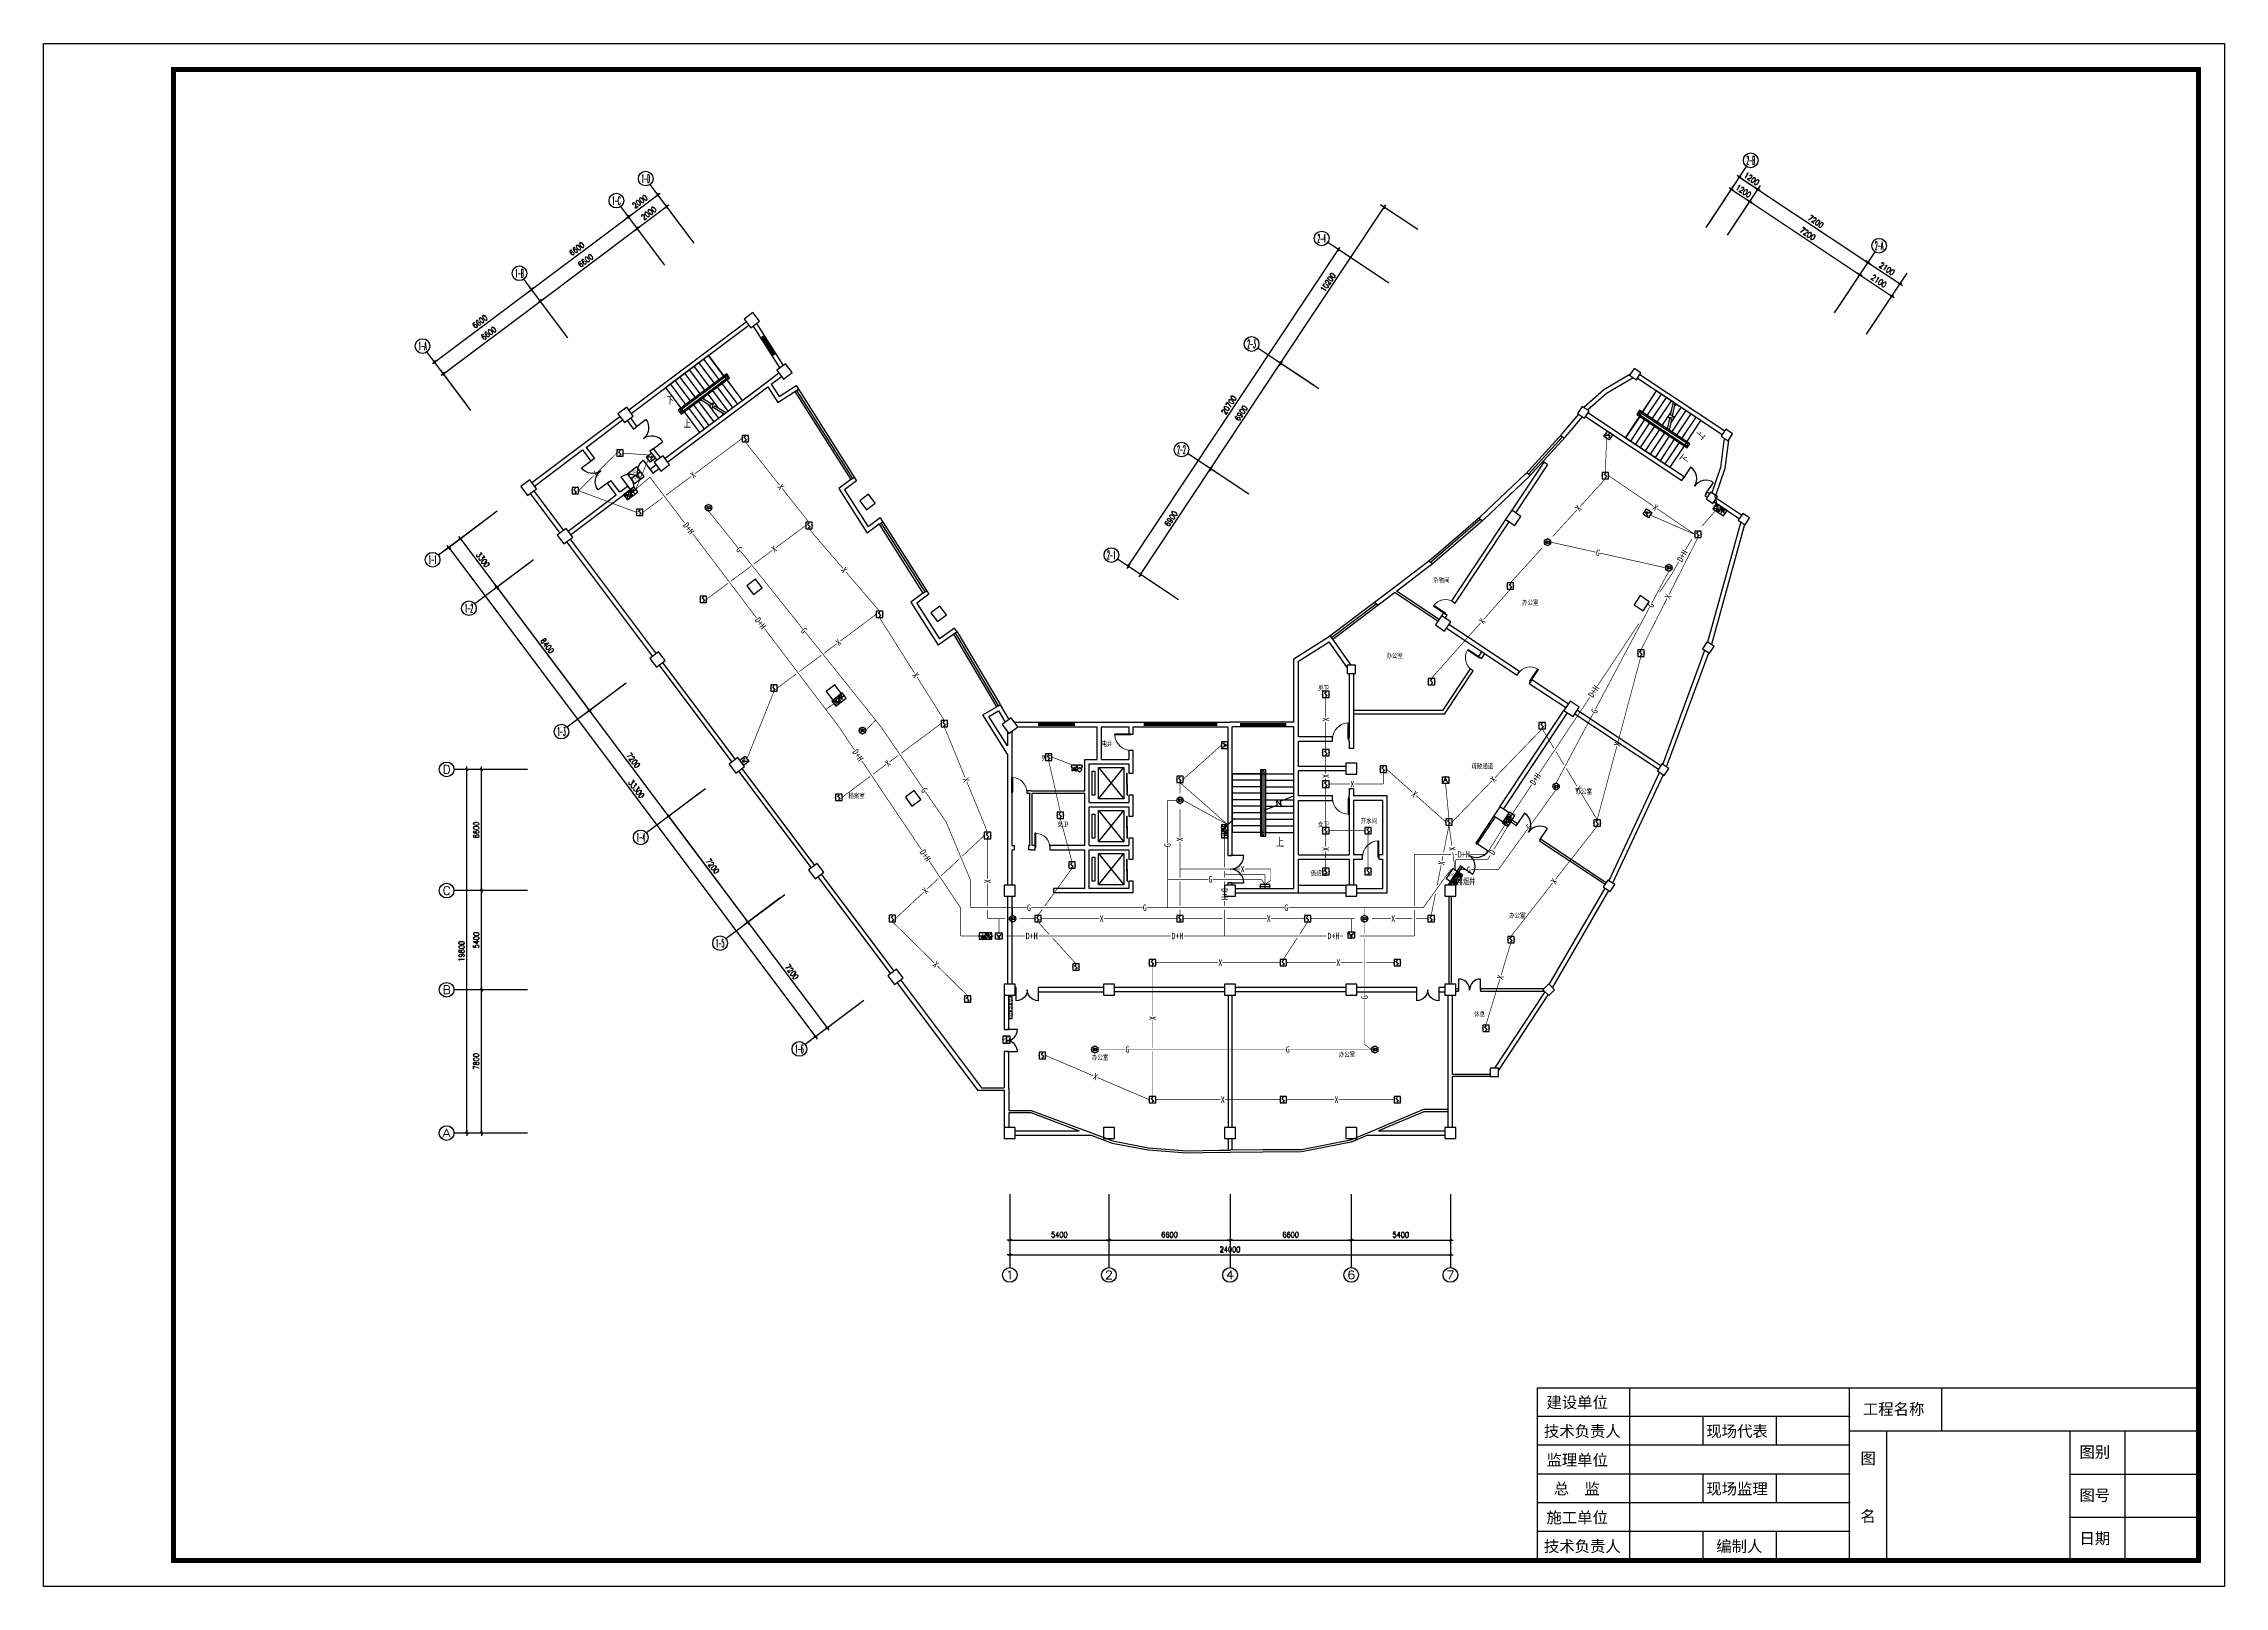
# Model space of a CAD drawing. Extents: x -149393 to 1177518, y -366685 to 296590.
# Drawn here: x 856650 to 975450, y -186685 to -102676 of the extents above; entities that cross this region are included whole.
import ezdxf
from ezdxf.enums import TextEntityAlignment as Align

# ---------------------------------------------------------------- set-up
doc = ezdxf.new("R2010")
doc.units = 0
doc.header["$LTSCALE"] = 1000
doc.header["$MEASUREMENT"] = 0
doc.linetypes.add('常规', pattern=[20, 10, 0, 10])
doc.layers.get('0').update_dxf_attribs({"linetype": 'CONTINUOUS'})
doc.layers.get('Defpoints').update_dxf_attribs({"linetype": 'CONTINUOUS'})
for name, color, linetype in [('AXIS', 3, 'CONTINUOUS'), ('AXIS_TEXT', 7, 'CONTINUOUS'), ('COLUMN', 9, 'CONTINUOUS'), ('DIM-消防信号', 3, 'CONTINUOUS'), ('DIM-消防电源', 3, 'CONTINUOUS'), ('EQUIP-消防', 3, 'CONTINUOUS'), ('EQUIP-箱柜', 3, 'CONTINUOUS'), ('LWIRE', 4, 'CONTINUOUS'), ('PUB_TITLE', 253, 'CONTINUOUS'), ('SIG_TEXT', 7, 'CONTINUOUS'), ('STAIR', 2, 'CONTINUOUS'), ('TEL_SYMB', 3, 'CONTINUOUS'), ('TEL_TEXT', 7, 'CONTINUOUS'), ('TH_TEXT', 7, 'CONTINUOUS'), ('WALL', 9, 'CONTINUOUS'), ('WALL-MOVE', 6, 'CONTINUOUS'), ('WINDOW', 4, 'CONTINUOUS'), ('WIRE-消防', 3, '常规'), ('WIRE-消防信号', 4, 'TG_S'), ('WIRE-消防电源', 2, 'TG_D')]:
    doc.layers.add(name, color=color, linetype=linetype)
doc.styles.add('_TCH_AXIS', font='COMPLEX', dxfattribs={"bigfont": 'GBCBIG'})
doc.styles.add('_TCH_DIM', font='SIMPLEX', dxfattribs={"bigfont": 'GBCBIG'})
doc.styles.add('_TCH_DIM_T3', font='SIMPLEX', dxfattribs={"width": 0.705882, "bigfont": 'GBCBIG'})
doc.styles.add('_TCH_LABEL', font='COMPLEX', dxfattribs={"bigfont": 'GBCBIG'})
doc.styles.add('_TEL_ATTDEF', font='GBENOR', dxfattribs={"width": 0.8, "height": 3, "bigfont": 'GBCBIG'})
doc.styles.add('_TEL_DIM', font='', dxfattribs={"width": 0.8, "height": 3.5})
doc.styles.add('COMPLEX', font='COMPLEX')
doc.styles.add('DIM_FONT', font='SIMPLEX.shx', dxfattribs={"width": 0.8})
doc.styles.get("Standard").update_dxf_attribs({"font": 'gbenor.shx', "bigfont": 'gbcbig.shx'})
doc.styles.add('TG_LINETYPE', font='SIMPLEX', dxfattribs={"width": 0.8, "height": 3, "bigfont": 'HZTXT'})
doc.styles.add('宋体', font='')
doc.styles.get('_TEL_DIM').set_extended_font_data('SimSun')
doc.styles.get('宋体').set_extended_font_data('SimSun')
doc.linetypes.add('TG_D', pattern='A,2,-0.3,["D",TG_LINETYPE,S=0.1,R=0,X=-0.23,Y=-0.15],0', length=2.3)
doc.linetypes.add('TG_S', pattern='A,2,-0.45,["S",TG_LINETYPE,S=0.1,R=0,X=-0.3,Y=-0.15],0', length=2.45)
doc.dimstyles.new('_TCH_ARCH&&100', dxfattribs={"dimtxt": 297.5, "dimasz": 100, "dimexe": 250, "dimexo": 300, "dimgap": 126.25, "dimtad": 1, "dimdec": 0, "dimzin": 0, "dimdsep": 46, "dimtxsty": '_TCH_DIM_T3', "dimblk": 'ARCHTICK', "dimcen": 0.09, "dimclrt": 7, "dimazin": 2, "dimtfac": 1, "dimtdec": 0, "dimtix": 1, "dimtmove": 2, "dimatfit": 3, "dimfxl": 1, "dimtolj": 1, "dimtzin": 0, "dimarcsym": 0})
doc.dimstyles.new('DIMN', dxfattribs={"dimtxt": 300, "dimasz": 1, "dimexe": 250, "dimexo": 300, "dimgap": 150, "dimtad": 1, "dimdec": 0, "dimdsep": 46, "dimtxsty": 'DIM_FONT', "dimblk": '_DIMX', "dimcen": 2.5, "dimclrt": 7, "dimadec": 0, "dimazin": 0, "dimtfac": 1, "dimtdec": 0, "dimtix": 1, "dimtmove": 2, "dimatfit": 3, "dimldrblk": '_DIMX', "dimfxl": 1, "dimtolj": 1, "dimarcsym": 0})

msp = doc.modelspace()

# ---------------------------------------------------------------- texts
at = {"layer": 'AXIS', "color": 7, "style": '_TCH_AXIS'}
for s, height, width, p, p2 in [('2-B', 452.55, 0.333333, (949419.5, -109256.7), (949872, -109256.7)), ('2-A', 452.55, 0.328125, (956416, -113905.2), (956868.6, -113905.2)), ('1-1', 452.55, 0.42, (877614, -131005.6), (878066.6, -131005.6)), ('1-2', 452.55, 0.381818, (879594.1, -133645.6), (880046.6, -133645.6)), ('1-3', 452.55, 0.381818, (884634.1, -140365.6), (885086.6, -140365.6)), ('D', 452.5, 1.235294, (878379.2, -142424.5), (878831.8, -142424.5)), ('1-4', 452.55, 0.368421, (888954.1, -146125.6), (889406.6, -146125.6)), ('C', 452.5, 1.4, (878379.2, -149024.5), (878831.8, -149024.5)), ('B', 452.5, 1.235294, (878379.2, -154424.5), (878831.8, -154424.5)), ('A', 452.5, 1.166667, (878379.2, -162224.5), (878831.8, -162224.5)), ('1', 452.5, 2.333333, (909057.3, -169950.3), (909509.8, -169950.3)), ('2', 452.5, 1.5, (914457.3, -169950.3), (914909.8, -169950.3)), ('4', 452.5, 1.3125, (921057.3, -169950.3), (921509.8, -169950.3)), ('6', 452.5, 1.5, (927657.3, -169950.3), (928109.8, -169950.3)), ('7', 452.5, 1.5, (933057.3, -169950.3), (933509.8, -169950.3))]:
    msp.add_text(s, height=height, dxfattribs=dict(at, width=width)).set_placement(p, p2, align=Align.FIT)
at = {"layer": 'DIM-消防信号', "style": '_TEL_DIM', "width": 0.8}
msp.add_text('X', height=350, rotation=277.912556, dxfattribs=at).set_placement((933387.9, -146516.8), align=Align.MIDDLE_CENTER)
at = {"layer": 'DIM-消防电源', "style": '_TEL_DIM', "width": 0.8}
msp.add_text('D', height=350, rotation=58.778909, dxfattribs=at).set_placement((935557.4, -146712.6), align=Align.MIDDLE_CENTER)
at = {"layer": 'SIG_TEXT', "style": '_TEL_DIM', "width": 0.8}
for s, rotation, p in [('X', 44.516572, (886717.9, -126108.9)), ('X', 36.655813, (892031.6, -126165)), ('X', 308.358837, (896814.6, -126812)), ('X', 47.577223, (940256.6, -127985)), ('X', 325.746004, (944454, -127938.3)), ('D+H', 307.136786, (891791.6, -129072.7)), ('G', 308.632751, (894545.1, -130218.3)), ('X', 36.655813, (896443.6, -130195.8)), ('G', 347.405364, (941325, -130396.3)), ('D+H', 60.153372, (945913.7, -130568.6)), ('X', 310.576451, (900264.4, -131336.6)), ('X', 63.094489, (945142.6, -132781.9)), ('D+H', 307.136786, (895702, -134236.3)), ('X', 48.467175, (935015.6, -134123.6)), ('G', 61.98759, (944200.2, -133252.3)), ('G', 308.632751, (898072.5, -134631.7)), ('X', 36.655813, (899948.4, -135286.4)), ('X', 302.243653, (904163.9, -137066.8)), ('D+H', 56.356635, (941091.8, -137953.6)), ('G', 61.98759, (941129.1, -139025.1)), ('X', 90, (926499.6, -139475.8)), ('D+H', 303.928313, (901014.9, -141426.2)), ('X', 75.001544, (942385, -140823.4)), ('X', 36.655813, (902635, -141863.8)), ('X', 90, (926499.6, -142559.4)), ('D+H', 56.356635, (937916.7, -142724.6)), ('G', 304.389872, (904626.1, -143328.3)), ('X', 292.302672, (906900.7, -142765.9)), ('X', 318.341931, (931326.9, -143539.1)), ('X', 45.979236, (935622.5, -142742.5)), ('X', 301.191615, (940253.2, -143233.1)), ('X', 90, (918553.1, -146009.7)), ('G', 54.190555, (937577.5, -145328.4)), ('D+H', 303.928313, (904684.8, -146881.7)), ('G', 90, (917876.2, -146325.4)), ('X', 90, (926499.6, -146530.4)), ('X', 78.839324, (932802.6, -147296)), ('X', 90, (908071.4, -148289)), ('X', 51.946851, (938931.9, -148288.8)), ('X', 43.096546, (904680.3, -148804.3)), ('D+H', 270.000007, (920988.6, -148996)), ('D+H', 359.999998, (910475.2, -151270.4)), ('D+H', 359.999998, (918415.9, -151270.4)), ('D+H', 359.999998, (926913.5, -151270.4)), ('X', 315.444177, (905253.6, -152816.8)), ('X', 73.066443, (936011.3, -153519)), ('G', 90, (928607.2, -154609.8)), ('X', 90, (917057.8, -155742.6)), ('X', 336.922443, (913948.2, -158932.2))]:
    msp.add_text(s, height=350, rotation=rotation, dxfattribs=at).set_placement(p, align=Align.MIDDLE_CENTER)
for s, p in [('X', (927944.9, -143000)), ('D+H', (934019.9, -146822.3)), ('G', (920217.5, -148184.9)), ('X', (921969.6, -147629.3)), ('G', (934289.3, -147661)), ('G', (910329.2, -149728.4)), ('G', (916638.1, -149728.4)), ('G', (924345, -149728.4)), ('X', (914287.5, -150327.6)), ('X', (923390.6, -150327.6)), ('X', (930170.8, -150327.6)), ('X', (920755.8, -152722.7)), ('X', (927181.4, -152722.7)), ('G', (915697.3, -157449.4)), ('G', (924427.4, -157449.4)), ('X', (920888, -160182.5)), ('X', (927082.3, -160182.5))]:
    msp.add_text(s, height=350, dxfattribs=at).set_placement(p, align=Align.MIDDLE_CENTER)
at = {"layer": 'TEL_TEXT', "color": 59, "style": '_TCH_DIM'}
for s, p in [('下', (890579.8, -122332.5, 1793)), ('上', (891511.5, -123604.3))]:
    msp.add_text(s, height=403.5, dxfattribs=at).set_placement(p)
for s, height, rotation, p in [('上', 403.5, 51.755298, (946972.3, -124302.3)), ('下', 403.5, 51.755298, (946106.3, -125608.9, 1793)), ('上', 443.1, 359.298602, (923780.8, -146415.2))]:
    msp.add_text(s, height=height, rotation=rotation, dxfattribs=at).set_placement(p)
at = {"layer": 'TEL_TEXT', "color": 59, "style": '_TEL_DIM', "width": 0.8}
for s, p in [('杂物间', (932348.5, -132026.3)), ('办公室', (937191.5, -133243)), ('办公室', (929801.8, -136136)), ('男卫', (926075.9, -137904.2)), ('电井', (914289, -140932.7)), ('男卫', (911018.1, -141700.5)), ('疏散通道', (934429, -142150.2)), ('档案室', (900491.9, -143761)), ('办公室', (940108.1, -143530.2)), ('开水间', (928403.2, -145135.9)), ('女卫', (911873.7, -145324.9)), ('女卫', (926075.9, -145324.9)), ('值班室', (925669.3, -147987.9)), ('办公室', (936487.2, -150284.6)), ('休息', (934571.3, -155659.9)), ('办公室', (913758.5, -158012.7)), ('办公室', (927206.8, -157846.3))]:
    msp.add_text(s, height=265.82, dxfattribs=at).set_placement(p)
at = {"layer": 'TH_TEXT'}
msp.add_text('排烟井', height=337.59, dxfattribs=at).set_placement((933627.5, -148498.9))

# ---------------------------------------------------------------- blocks, each defined once
blk = doc.blocks.new('$equip$00001423')
for p, q in [((0.75, 0.6), (-0.75, 0.6)), ((-0.75, 0.6), (-0.75, 0)), ((-0.75, 0.3), (0.75, 0.3)), ((-0.75, 0), (0.75, 0)), ((0, 0), (0, 0.6)), ((0.75, 0), (0.75, 0.6))]:
    blk.add_line(p, q)
for p in [(-0.75, 0.3), (0, 0.6), (0, 0), (0.75, 0.3)]:
    blk.add_point(p)
at = {"style": '_TCH_LABEL', "flags": 9}
blk.add_attdef('A', (0, 0), '', height=0.00002, dxfattribs=at)
blk = doc.blocks.new('$equip_U$00000103(cyc-PC)')
for p, q in [((0.5, 0.5), (-0.5, 0.5)), ((-0.5, 0.5), (-0.5, -0.5)), ((-0.2, 0.2), (0.05, 0.4)), ((0, 0), (-0.2, 0.2)), ((0, 0), (0.2, -0.2)), ((0.5, -0.5), (0.5, 0.5)), ((-0.5, -0.5), (0.5, -0.5)), ((0.2, -0.2), (-0.05, -0.4))]:
    blk.add_line(p, q)
for p in [(-0.5, 0), (0, 0.5), (0.5, 0), (0, -0.5)]:
    blk.add_point(p)
at = {"color": 7, "style": '_TEL_DIM', "flags": 1}
blk.add_attdef('A', text='', height=0.00002, dxfattribs=at).set_placement((0, 0), align=Align.MIDDLE_CENTER)
blk = doc.blocks.new('$equip_U$00000105(cyc-PC)')
for p, q in [((0.5, 1), (-0.5, 1)), ((-0.5, 1), (-0.5, 0)), ((-0.5, 0), (0.5, 0)), ((-0.17, 0.5), (-0.17, 0.15)), ((0.5, 0), (0.5, 1))]:
    blk.add_line(p, q)
for radius in [0.226, 0.113]:
    blk.add_circle((0.23, 0.36), radius)
blk.add_arc((-0.17, 0.8), 0.3, 180, 0)
for p in [(-0.5, 0.5), (0, 1), (0, 0), (0.5, 0.5)]:
    blk.add_point(p)
at = {"color": 7, "style": '_TEL_DIM', "flags": 1}
blk.add_attdef('A', text='', height=0.00002, dxfattribs=at).set_placement((0, 0), align=Align.MIDDLE_CENTER)
blk = doc.blocks.new('$equip_U$00000107(cyc-PC)')
for p, q in [((-0.5, 1), (-0.5, 0)), ((0.5, 1), (-0.5, 0)), ((0.5, 1), (-0.5, 1)), ((-0.5, 0), (0.5, 0)), ((-0.27, 0.87, 0), (-0.42, 0.87, 0)), ((-0.42, 0.87, 0), (-0.42, 0.57, 0)), ((-0.42, 0.57, 0), (-0.27, 0.57, 0)), ((-0.27, 0.82, 0), (-0.07, 0.92, 0)), ((-0.27, 0.57, 0), (-0.27, 0.87, 0)), ((-0.07, 0.52, 0), (-0.27, 0.62, 0)), ((-0.07, 0.92, 0), (-0.07, 0.52, 0)), ((0.11, 0.16), (0.34, 0.4)), ((0.11, 0.4), (0.34, 0.16)), ((0.5, 0), (0.5, 1))]:
    blk.add_line(p, q)
blk.add_circle((0.22, 0.28), 0.169)
for p in [(-0.5, 0.5), (0, 1), (0, 0), (0.5, 0.5)]:
    blk.add_point(p)
at = {"color": 7, "style": '_TEL_DIM', "flags": 1}
blk.add_attdef('A', text='', height=0.00002, dxfattribs=at).set_placement((0, 0), align=Align.MIDDLE_CENTER)
blk = doc.blocks.new('$equip$00001635')
for p, q in [((-0.01, -0.35, 0), (-0.26, -0.35, 0)), ((-0.26, -0.35, 0), (-0.26, -0.65, 0)), ((-0.26, -0.65, 0), (-0.01, -0.65, 0)), ((-0.01, -0.4, 0), (0.24, -0.3, 0)), ((-0.01, -0.65, 0), (-0.01, -0.35, 0)), ((0.24, -0.7, 0), (-0.01, -0.6, 0)), ((0.24, -0.3, 0), (0.24, -0.7, 0))]:
    blk.add_line(p, q)
blk.add_circle((0, -0.5), 0.5)
at = {"flags": 9}
blk.add_attdef('A', (0, 0), '', height=0.00002, dxfattribs=at)
blk.add_attdef('B', text='', height=0.4, dxfattribs=at).set_placement((0.85, -0.68), align=Align.MIDDLE_CENTER)
blk = doc.blocks.new('$equip_U$00000115(cyc-PC)')
for p in [(0.01, 0.5, 0), (-0.49, 0, 0), (0.01, -0.5, 0), (0.51, 0, 0)]:
    blk.add_point(p)
blk.add_blockref('$equip$00001635', (0.01, 0.5, 0))
at = {"color": 7, "style": '_TEL_DIM', "flags": 1}
blk.add_attdef('A', text='', height=0.00002, dxfattribs=at).set_placement((0, 0), align=Align.MIDDLE_CENTER)
blk = doc.blocks.new('$TelecSys$00000079')
for p, q in [((0.7, 0.7), (0, 0)), ((0.1, 0.1), (0.1, 0.1)), ((-0.1, -0.1), (-0.1, -0.1))]:
    blk.add_line(p, q)
at = {"const_width": 0.142}
blk.add_lwpolyline([(-0.07, 0, 1), (0.07, 0, 1)], format="xyb", close=True, dxfattribs=at)
blk.add_solid([(0.63, 0.77), (0.77, 0.63), (1.15, 1.15)])
at = {"width": 0.8, "flags": 9}
blk.add_attdef('A', (0, 0), '', height=0.00002, dxfattribs=at)
blk = doc.blocks.new('$equip_U$00000302(cyc-PC)')
for p, q in [((0.5, 0.5), (-0.5, 0.5)), ((-0.5, 0.5), (-0.5, -0.5)), ((0, 0), (0, -0.35)), ((0.5, -0.5), (0.5, 0.5)), ((-0.5, -0.5), (0.5, -0.5)), ((-0.22, -0.17), (0.22, -0.17))]:
    blk.add_line(p, q)
blk.add_arc((0, 0.3), 0.3, 180, 0)
for p in [(-0.5, 0), (0, 0.5), (0.5, 0), (0, -0.5)]:
    blk.add_point(p)
at = {"color": 7, "style": '_TEL_DIM', "flags": 1}
blk.add_attdef('A', text='', height=0.00002, dxfattribs=at).set_placement((0, 0), align=Align.MIDDLE_CENTER)
blk = doc.blocks.new('$equip$00002785')
for p, q in [((0.65, 0.65), (-0.65, 0.65)), ((-0.65, 0.65), (-0.65, 0)), ((-0.65, 0), (0.65, 0)), ((0.65, 0), (0.65, 0.65))]:
    blk.add_line(p, q)
at = {"const_width": 0.04}
blk.add_lwpolyline([(-0.65, 0.65), (0.65, 0.65), (0.65, 0), (-0.65, 0), (-0.65, 0.65), (0.65, 0.65)], dxfattribs=at)
for p in [(-0.65, 0.33), (0, 0.65), (0, 0), (0.65, 0.33)]:
    blk.add_point(p)
at = {"color": 7}
blk.add_attdef('$TEXT$', text='', height=0.3, dxfattribs=at).set_placement((0.01, 0.34), align=Align.MIDDLE_CENTER)
at = {"color": 7, "flags": 1}
for tag, height, p in [('A', 0.00002, (0, 0)), ('B', 0.4, (0.9, 0.25))]:
    blk.add_attdef(tag, text='', height=height, dxfattribs=at).set_placement(p, align=Align.MIDDLE_CENTER)
blk = doc.blocks.new('$equip$00002794')
for p, q in [((0, -0.55), (0, 0)), ((0, 0), (0.23, 0)), ((-0.55, -0.85), (-0.55, -0.25)), ((-0.55, -0.25), (0.55, -0.85)), ((0.55, -0.25), (-0.55, -0.85)), ((0.55, -0.25), (0.55, -0.85))]:
    blk.add_line(p, q)
for p in [(-0.55, -0.55), (0, -0.55), (0.55, -0.55)]:
    blk.add_point(p)
at = {"color": 7, "flags": 1}
for tag, height, p in [('A', 0.00002, (0, 0)), ('B', 0.4, (0.8, -0.61))]:
    blk.add_attdef(tag, text='', height=height, dxfattribs=at).set_placement(p, align=Align.MIDDLE_CENTER)
blk = doc.blocks.new('$equip$00002792')
at = {"const_width": 0.04}
blk.add_lwpolyline([(-0.5, 0, -1), (0.5, 0, -1), (-0.5, 0, -1.463176)], format="xyb", dxfattribs=at)
blk.add_circle((0, 0), 0.5)
for p in [(-0.5, 0), (0, 0.5), (0.5, 0), (0, -0.5)]:
    blk.add_point(p)
at = {"color": 7}
blk.add_attdef('$TEXT$', text='', height=0.4, dxfattribs=at).set_placement((0, 0), align=Align.MIDDLE_CENTER)
at = {"color": 7, "flags": 1}
for tag, height, p in [('A', 0.00002, (0, 0)), ('B', 0.4, (0.75, -0.25))]:
    blk.add_attdef(tag, text='', height=height, dxfattribs=at).set_placement(p, align=Align.MIDDLE_CENTER)
blk = doc.blocks.new('A$C74276B88')
at = {"layer": 'EQUIP-消防', "linetype": 'ByBlock', "xscale": 207.6180480014955, "yscale": 207.6180480014955, "zscale": 207.6180480014955}
for name, p, values in [('$equip$00002785', (139, 228), {'$TEXT$': 'I'}), ('$equip$00002785', (438, 228), {'$TEXT$': 'I'}), ('$equip$00002792', (435, 108), {'$TEXT$': 'L'})]:
    blk.add_blockref(name, p, dxfattribs=at).add_auto_attribs(values)
blk.add_blockref('$equip$00002794', (140, 207), dxfattribs=at)
blk = doc.blocks.new('_DIMX')
blk.add_line((-150, 0), (150, 0))
at = {"const_width": 50}
blk.add_lwpolyline([(-70, -70), (70, 70)], dxfattribs=at)
blk = doc.blocks.new('_ArchTick')
at = {"color": 0, "linetype": 'ByBlock', "const_width": 0.4}
blk.add_lwpolyline([(-0.5, -0.5), (0.5, 0.5)], dxfattribs=at)
blk = doc.blocks.new('*D1427')
at = {"layer": 'AXIS', "color": 0, "lineweight": -2, "transparency": 16777216}
for p, q in [((888991, -112742), (890591, -111542)), ((891911, -113302), (890441, -111342)), ((890311, -114502), (888841, -112542))]:
    blk.add_line(p, q, dxfattribs=at)
at = {"layer": 'Defpoints', "color": 0, "transparency": 16777216}
for p in [(890591, -111542), (892091, -113542), (890491, -114742)]:
    blk.add_point(p, dxfattribs=at)
at = {"layer": 'AXIS', "color": 0, "lineweight": -2, "transparency": 16777216, "xscale": 100, "yscale": 100, "zscale": 100}
for p, rotation in [((890591, -111542), 36.87000000000068), ((888991, -112742), 216.8700000000007)]:
    blk.add_blockref('_ArchTick', p, dxfattribs=dict(at, rotation=rotation))
at = {"layer": 'AXIS', "color": 7, "transparency": 16777216, "insert": (889626, -111922), "char_height": 297.5, "attachment_point": 5, "rotation": 36.87, "style": '_TCH_DIM_T3'}
blk.add_mtext('\\A1;2000', dxfattribs=at)
blk = doc.blocks.new('*D1428')
at = {"layer": 'AXIS', "color": 0, "lineweight": -2, "transparency": 16777216}
for p, q in [((888511, -112102), (890111, -110902)), ((891911, -113302), (889961, -110702)), ((890311, -114502), (888361, -111902))]:
    blk.add_line(p, q, dxfattribs=at)
at = {"layer": 'Defpoints', "color": 0, "transparency": 16777216}
for p in [(890111, -110902), (892091, -113542), (890491, -114742)]:
    blk.add_point(p, dxfattribs=at)
at = {"layer": 'AXIS', "color": 0, "lineweight": -2, "transparency": 16777216, "xscale": 100, "yscale": 100, "zscale": 100}
for p, rotation in [((890111, -110902), 36.87000000000068), ((888511, -112102), 216.8700000000007)]:
    blk.add_blockref('_ArchTick', p, dxfattribs=dict(at, rotation=rotation))
at = {"layer": 'AXIS', "color": 7, "transparency": 16777216, "insert": (889146, -111282), "char_height": 297.5, "attachment_point": 5, "rotation": 36.87, "style": '_TCH_DIM_T3'}
blk.add_mtext('\\A1;2000', dxfattribs=at)
blk = doc.blocks.new('*D1429')
at = {"layer": 'AXIS', "color": 0, "lineweight": -2, "transparency": 16777216}
for p, q in [((883711, -116702), (888991, -112742)), ((890311, -114502), (888841, -112542)), ((885031, -118462), (883561, -116502))]:
    blk.add_line(p, q, dxfattribs=at)
at = {"layer": 'Defpoints', "color": 0, "transparency": 16777216}
for p in [(888991, -112742), (890491, -114742), (885211, -118702)]:
    blk.add_point(p, dxfattribs=at)
at = {"layer": 'AXIS', "color": 0, "lineweight": -2, "transparency": 16777216, "xscale": 100, "yscale": 100, "zscale": 100}
for p, rotation in [((888991, -112742), 36.86999999999998), ((883711, -116702), 216.87)]:
    blk.add_blockref('_ArchTick', p, dxfattribs=dict(at, rotation=rotation))
at = {"layer": 'AXIS', "color": 7, "transparency": 16777216, "insert": (886186, -114502), "char_height": 297.5, "attachment_point": 5, "rotation": 36.87, "style": '_TCH_DIM_T3'}
blk.add_mtext('\\A1;6600', dxfattribs=at)
blk = doc.blocks.new('*D1430')
at = {"layer": 'AXIS', "color": 0, "lineweight": -2, "transparency": 16777216}
for p, q in [((883231, -116062), (888511, -112102)), ((890311, -114502), (888361, -111902)), ((885031, -118462), (883081, -115862))]:
    blk.add_line(p, q, dxfattribs=at)
at = {"layer": 'Defpoints', "color": 0, "transparency": 16777216}
for p in [(888511, -112102), (890491, -114742), (885211, -118702)]:
    blk.add_point(p, dxfattribs=at)
at = {"layer": 'AXIS', "color": 0, "lineweight": -2, "transparency": 16777216, "xscale": 100, "yscale": 100, "zscale": 100}
for p, rotation in [((888511, -112102), 36.86999999999998), ((883231, -116062), 216.87)]:
    blk.add_blockref('_ArchTick', p, dxfattribs=dict(at, rotation=rotation))
at = {"layer": 'AXIS', "color": 7, "transparency": 16777216, "insert": (885706, -113862), "char_height": 297.5, "attachment_point": 5, "rotation": 36.87, "style": '_TCH_DIM_T3'}
blk.add_mtext('\\A1;6600', dxfattribs=at)
blk = doc.blocks.new('*D1431')
at = {"layer": 'AXIS', "color": 0, "lineweight": -2, "transparency": 16777216}
for p, q in [((878431, -120662), (883711, -116702)), ((885031, -118462), (883561, -116502)), ((879751, -122422), (878281, -120462))]:
    blk.add_line(p, q, dxfattribs=at)
at = {"layer": 'Defpoints', "color": 0, "transparency": 16777216}
for p in [(883711, -116702), (885211, -118702), (879931, -122662)]:
    blk.add_point(p, dxfattribs=at)
at = {"layer": 'AXIS', "color": 0, "lineweight": -2, "transparency": 16777216, "xscale": 100, "yscale": 100, "zscale": 100}
for p, rotation in [((883711, -116702), 36.86999999999937), ((878431, -120662), 216.8699999999994)]:
    blk.add_blockref('_ArchTick', p, dxfattribs=dict(at, rotation=rotation))
at = {"layer": 'AXIS', "color": 7, "transparency": 16777216, "insert": (880906, -118462), "char_height": 297.5, "attachment_point": 5, "rotation": 36.87, "style": '_TCH_DIM_T3'}
blk.add_mtext('\\A1;6600', dxfattribs=at)
blk = doc.blocks.new('*D1432')
at = {"layer": 'AXIS', "color": 0, "lineweight": -2, "transparency": 16777216}
for p, q in [((877951, -120022), (883231, -116062)), ((885031, -118462), (883081, -115862)), ((879751, -122422), (877801, -119822))]:
    blk.add_line(p, q, dxfattribs=at)
at = {"layer": 'Defpoints', "color": 0, "transparency": 16777216}
for p in [(883231, -116062), (885211, -118702), (879931, -122662)]:
    blk.add_point(p, dxfattribs=at)
at = {"layer": 'AXIS', "color": 0, "lineweight": -2, "transparency": 16777216, "xscale": 100, "yscale": 100, "zscale": 100}
for p, rotation in [((883231, -116062), 36.86999999999977), ((877951, -120022), 216.8699999999998)]:
    blk.add_blockref('_ArchTick', p, dxfattribs=dict(at, rotation=rotation))
at = {"layer": 'AXIS', "color": 7, "transparency": 16777216, "insert": (880426, -117822), "char_height": 297.5, "attachment_point": 5, "rotation": 36.87, "style": '_TCH_DIM_T3'}
blk.add_mtext('\\A1;6600', dxfattribs=at)
blk = doc.blocks.new('*D1433')
at = {"layer": 'AXIS', "color": 0, "lineweight": -2, "transparency": 16777216}
for p, q in [((954373, -117094), (955729, -115053)), ((955591, -115261), (957340, -116424)), ((956123, -118256), (957478, -116215))]:
    blk.add_line(p, q, dxfattribs=at)
at = {"layer": 'Defpoints', "color": 0, "transparency": 16777216}
for p in [(957340, -116424), (954207, -117344), (955957, -118506)]:
    blk.add_point(p, dxfattribs=at)
at = {"layer": 'AXIS', "color": 0, "lineweight": -2, "transparency": 16777216, "xscale": 100, "yscale": 100, "zscale": 100}
for p, rotation in [((955591, -115261), 146.4000000000005), ((957340, -116424), 326.4000000000005)]:
    blk.add_blockref('_ArchTick', p, dxfattribs=dict(at, rotation=rotation))
at = {"layer": 'AXIS', "color": 7, "transparency": 16777216, "insert": (956618, -115613), "char_height": 297.5, "attachment_point": 5, "rotation": 326.4, "style": '_TCH_DIM_T3'}
blk.add_mtext('\\A1;2100', dxfattribs=at)
blk = doc.blocks.new('*D1434')
at = {"layer": 'AXIS', "color": 0, "lineweight": -2, "transparency": 16777216}
for p, q in [((954373, -117094), (956172, -114387)), ((956034, -114595), (957783, -115757)), ((956123, -118256), (957921, -115549))]:
    blk.add_line(p, q, dxfattribs=at)
at = {"layer": 'Defpoints', "color": 0, "transparency": 16777216}
for p in [(957783, -115757), (954207, -117344), (955957, -118506)]:
    blk.add_point(p, dxfattribs=at)
at = {"layer": 'AXIS', "color": 0, "lineweight": -2, "transparency": 16777216, "xscale": 100, "yscale": 100, "zscale": 100}
for p, rotation in [((956034, -114595), 146.4000000000023), ((957783, -115757), 326.4000000000023)]:
    blk.add_blockref('_ArchTick', p, dxfattribs=dict(at, rotation=rotation))
at = {"layer": 'AXIS', "color": 7, "transparency": 16777216, "insert": (957060, -114947), "char_height": 297.5, "attachment_point": 5, "rotation": 326.4, "style": '_TCH_DIM_T3'}
blk.add_mtext('\\A1;2100', dxfattribs=at)
blk = doc.blocks.new('*D1435')
at = {"layer": 'AXIS', "color": 0, "lineweight": -2, "transparency": 16777216}
for p, q in [((948376, -113109), (949732, -111069)), ((949594, -111277), (955591, -115261)), ((954373, -117094), (955729, -115053))]:
    blk.add_line(p, q, dxfattribs=at)
at = {"layer": 'Defpoints', "color": 0, "transparency": 16777216}
for p in [(948210, -113359), (955591, -115261), (954207, -117344)]:
    blk.add_point(p, dxfattribs=at)
at = {"layer": 'AXIS', "color": 0, "lineweight": -2, "transparency": 16777216, "xscale": 100, "yscale": 100, "zscale": 100}
for p, rotation in [((949594, -111277), 146.3999999999997), ((955591, -115261), 326.3999999999997)]:
    blk.add_blockref('_ArchTick', p, dxfattribs=dict(at, rotation=rotation))
at = {"layer": 'AXIS', "color": 7, "transparency": 16777216, "insert": (952745, -113040), "char_height": 297.5, "attachment_point": 5, "rotation": 326.4, "style": '_TCH_DIM_T3'}
blk.add_mtext('\\A1;7200', dxfattribs=at)
blk = doc.blocks.new('*D1436')
at = {"layer": 'AXIS', "color": 0, "lineweight": -2, "transparency": 16777216}
for p, q in [((948376, -113109), (950175, -110402)), ((950037, -110611), (956034, -114595)), ((954373, -117094), (956172, -114387))]:
    blk.add_line(p, q, dxfattribs=at)
at = {"layer": 'Defpoints', "color": 0, "transparency": 16777216}
for p in [(948210, -113359), (956034, -114595), (954207, -117344)]:
    blk.add_point(p, dxfattribs=at)
at = {"layer": 'AXIS', "color": 0, "lineweight": -2, "transparency": 16777216, "xscale": 100, "yscale": 100, "zscale": 100}
for p, rotation in [((950037, -110611), 146.3999999999997), ((956034, -114595), 326.3999999999997)]:
    blk.add_blockref('_ArchTick', p, dxfattribs=dict(at, rotation=rotation))
at = {"layer": 'AXIS', "color": 7, "transparency": 16777216, "insert": (953187, -112374), "char_height": 297.5, "attachment_point": 5, "rotation": 326.4, "style": '_TCH_DIM_T3'}
blk.add_mtext('\\A1;7200', dxfattribs=at)
blk = doc.blocks.new('*D1437')
at = {"layer": 'AXIS', "color": 0, "lineweight": -2, "transparency": 16777216}
for p, q in [((947377, -112445), (948733, -110405)), ((948376, -113109), (949732, -111069)), ((948594, -110613), (949594, -111277))]:
    blk.add_line(p, q, dxfattribs=at)
at = {"layer": 'Defpoints', "color": 0, "transparency": 16777216}
for p in [(949594, -111277), (947211, -112695), (948210, -113359)]:
    blk.add_point(p, dxfattribs=at)
at = {"layer": 'AXIS', "color": 0, "lineweight": -2, "transparency": 16777216, "xscale": 100, "yscale": 100, "zscale": 100}
for p, rotation in [((948594, -110613), 146.4000000000012), ((949594, -111277), 326.4000000000012)]:
    blk.add_blockref('_ArchTick', p, dxfattribs=dict(at, rotation=rotation))
at = {"layer": 'AXIS', "color": 7, "transparency": 16777216, "insert": (949246, -110716), "char_height": 297.5, "attachment_point": 5, "rotation": 326.4, "style": '_TCH_DIM_T3'}
blk.add_mtext('\\A1;1200', dxfattribs=at)
blk = doc.blocks.new('*D1438')
at = {"layer": 'AXIS', "color": 0, "lineweight": -2, "transparency": 16777216}
for p, q in [((947377, -112445), (949175, -109738)), ((948376, -113109), (950175, -110402)), ((949037, -109947), (950037, -110611))]:
    blk.add_line(p, q, dxfattribs=at)
at = {"layer": 'Defpoints', "color": 0, "transparency": 16777216}
for p in [(950037, -110611), (947211, -112695), (948210, -113359)]:
    blk.add_point(p, dxfattribs=at)
at = {"layer": 'AXIS', "color": 0, "lineweight": -2, "transparency": 16777216, "xscale": 100, "yscale": 100, "zscale": 100}
for p, rotation in [((949037, -109947), 146.4000000000012), ((950037, -110611), 326.4000000000012)]:
    blk.add_blockref('_ArchTick', p, dxfattribs=dict(at, rotation=rotation))
at = {"layer": 'AXIS', "color": 7, "transparency": 16777216, "insert": (949689, -110050), "char_height": 297.5, "attachment_point": 5, "rotation": 326.4, "style": '_TCH_DIM_T3'}
blk.add_mtext('\\A1;1200', dxfattribs=at)
blk = doc.blocks.new('*D1439')
at = {"layer": 'AXIS', "color": 0, "lineweight": -2, "transparency": 16777216}
for p, q in [((924038, -120084), (929683, -111588)), ((931515, -112806), (929474, -111450)), ((925870, -121301), (923830, -119946))]:
    blk.add_line(p, q, dxfattribs=at)
at = {"layer": 'Defpoints', "color": 0, "transparency": 16777216}
for p in [(929683, -111588), (931765, -112972), (926120, -121467)]:
    blk.add_point(p, dxfattribs=at)
at = {"layer": 'AXIS', "color": 0, "lineweight": -2, "transparency": 16777216, "xscale": 100, "yscale": 100, "zscale": 100}
for p, rotation in [((929683, -111588), 56.39999999999981), ((924038, -120084), 236.3999999999998)]:
    blk.add_blockref('_ArchTick', p, dxfattribs=dict(at, rotation=rotation))
at = {"layer": 'AXIS', "color": 7, "transparency": 16777216, "insert": (926631, -115684), "char_height": 297.5, "attachment_point": 5, "rotation": 56.4, "style": '_TCH_DIM_T3'}
blk.add_mtext('\\A1;10200', dxfattribs=at)
blk = doc.blocks.new('*D1440')
at = {"layer": 'AXIS', "color": 0, "lineweight": -2, "transparency": 16777216}
for p, q in [((925870, -121301), (923830, -119946)), ((920220, -125831), (924038, -120084)), ((922052, -127049), (920011, -125693))]:
    blk.add_line(p, q, dxfattribs=at)
at = {"layer": 'Defpoints', "color": 0, "transparency": 16777216}
for p in [(924038, -120084), (926120, -121467), (922302, -127215)]:
    blk.add_point(p, dxfattribs=at)
at = {"layer": 'AXIS', "color": 0, "lineweight": -2, "transparency": 16777216, "xscale": 100, "yscale": 100, "zscale": 100}
for p, rotation in [((924038, -120084), 56.40000000000044), ((920220, -125831), 236.4000000000005)]:
    blk.add_blockref('_ArchTick', p, dxfattribs=dict(at, rotation=rotation))
at = {"layer": 'AXIS', "color": 7, "transparency": 16777216, "insert": (921900, -122805), "char_height": 297.5, "attachment_point": 5, "rotation": 56.4, "style": '_TCH_DIM_T3'}
blk.add_mtext('\\A1;6900', dxfattribs=at)
blk = doc.blocks.new('*D1441')
at = {"layer": 'AXIS', "color": 0, "lineweight": -2, "transparency": 16777216}
for p, q in [((916401, -131578), (920220, -125831)), ((922052, -127049), (920011, -125693)), ((918234, -132796), (916193, -131440))]:
    blk.add_line(p, q, dxfattribs=at)
at = {"layer": 'Defpoints', "color": 0, "transparency": 16777216}
for p in [(920220, -125831), (922302, -127215), (918484, -132962)]:
    blk.add_point(p, dxfattribs=at)
at = {"layer": 'AXIS', "color": 0, "lineweight": -2, "transparency": 16777216, "xscale": 100, "yscale": 100, "zscale": 100}
for p, rotation in [((920220, -125831), 56.40000000000044), ((916401, -131578), 236.4000000000005)]:
    blk.add_blockref('_ArchTick', p, dxfattribs=dict(at, rotation=rotation))
at = {"layer": 'AXIS', "color": 7, "transparency": 16777216, "insert": (918081, -128553), "char_height": 297.5, "attachment_point": 5, "rotation": 56.4, "style": '_TCH_DIM_T3'}
blk.add_mtext('\\A1;6900', dxfattribs=at)
blk = doc.blocks.new('*D1442')
at = {"layer": 'AXIS', "color": 0, "lineweight": -2, "transparency": 16777216}
for p, q in [((915735, -131136), (927190, -113894)), ((929689, -115554), (926982, -113756)), ((918234, -132796), (915527, -130997))]:
    blk.add_line(p, q, dxfattribs=at)
at = {"layer": 'Defpoints', "color": 0, "transparency": 16777216}
for p in [(927190, -113894), (929939, -115720), (918484, -132962)]:
    blk.add_point(p, dxfattribs=at)
at = {"layer": 'AXIS', "color": 0, "lineweight": -2, "transparency": 16777216, "xscale": 100, "yscale": 100, "zscale": 100}
for p, rotation in [((927190, -113894), 56.39999999999999), ((915735, -131136), 236.4)]:
    blk.add_blockref('_ArchTick', p, dxfattribs=dict(at, rotation=rotation))
at = {"layer": 'AXIS', "color": 7, "transparency": 16777216, "insert": (921233, -122363), "char_height": 297.5, "attachment_point": 5, "rotation": 56.4, "style": '_TCH_DIM_T3'}
blk.add_mtext('\\A1;20700', dxfattribs=at)
blk = doc.blocks.new('*D1443')
at = {"layer": 'AXIS', "color": 0, "lineweight": -2, "transparency": 16777216}
for p, q in [((888140, -137679), (886180, -139149)), ((886380, -138999), (890700, -144759)), ((892460, -143439), (890500, -144909))]:
    blk.add_line(p, q, dxfattribs=at)
at = {"layer": 'Defpoints', "color": 0, "transparency": 16777216}
for p in [(888380, -137499), (892700, -143259), (890700, -144759)]:
    blk.add_point(p, dxfattribs=at)
at = {"layer": 'AXIS', "color": 0, "lineweight": -2, "transparency": 16777216, "xscale": 100, "yscale": 100, "zscale": 100}
for p, rotation in [((886380, -138999), 126.8700000000011), ((890700, -144759), 306.8700000000011)]:
    blk.add_blockref('_ArchTick', p, dxfattribs=dict(at, rotation=rotation))
at = {"layer": 'AXIS', "color": 7, "transparency": 16777216, "insert": (888760, -141714), "char_height": 297.5, "attachment_point": 5, "rotation": 306.87, "style": '_TCH_DIM_T3'}
blk.add_mtext('\\A1;7200', dxfattribs=at)
blk = doc.blocks.new('*D1444')
at = {"layer": 'AXIS', "color": 0, "lineweight": -2, "transparency": 16777216}
for p, q in [((896780, -149199), (894820, -150669)), ((895020, -150519), (899340, -156279)), ((901100, -154959), (899140, -156429))]:
    blk.add_line(p, q, dxfattribs=at)
at = {"layer": 'Defpoints', "color": 0, "transparency": 16777216}
for p in [(897020, -149019), (901340, -154779), (899340, -156279)]:
    blk.add_point(p, dxfattribs=at)
at = {"layer": 'AXIS', "color": 0, "lineweight": -2, "transparency": 16777216, "xscale": 100, "yscale": 100, "zscale": 100}
for p, rotation in [((895020, -150519), 126.8700000000012), ((899340, -156279), 306.8700000000013)]:
    blk.add_blockref('_ArchTick', p, dxfattribs=dict(at, rotation=rotation))
at = {"layer": 'AXIS', "color": 7, "transparency": 16777216, "insert": (897400, -153234), "char_height": 297.5, "attachment_point": 5, "rotation": 306.87, "style": '_TCH_DIM_T3'}
blk.add_mtext('\\A1;7200', dxfattribs=at)
blk = doc.blocks.new('*D1445')
at = {"layer": 'AXIS', "color": 0, "lineweight": -2, "transparency": 16777216}
for p, q in [((881120, -128319), (878520, -130269)), ((878720, -130119), (898700, -156759)), ((901100, -154959), (898500, -156909))]:
    blk.add_line(p, q, dxfattribs=at)
at = {"layer": 'Defpoints', "color": 0, "transparency": 16777216}
for p in [(881360, -128139), (901340, -154779), (898700, -156759)]:
    blk.add_point(p, dxfattribs=at)
at = {"layer": 'AXIS', "color": 0, "lineweight": -2, "transparency": 16777216, "xscale": 100, "yscale": 100, "zscale": 100}
for p, rotation in [((878720, -130119), 126.8700000000008), ((898700, -156759), 306.8700000000008)]:
    blk.add_blockref('_ArchTick', p, dxfattribs=dict(at, rotation=rotation))
at = {"layer": 'AXIS', "color": 7, "transparency": 16777216, "insert": (888930, -143274), "char_height": 297.5, "attachment_point": 5, "rotation": 306.87, "style": '_TCH_DIM_T3'}
blk.add_mtext('\\A1;33300', dxfattribs=at)
blk = doc.blocks.new('*D1446')
at = {"layer": 'AXIS', "color": 0, "lineweight": -2, "transparency": 16777216}
for p, q in [((892460, -143439), (890500, -144909)), ((890700, -144759), (895020, -150519)), ((896780, -149199), (894820, -150669))]:
    blk.add_line(p, q, dxfattribs=at)
at = {"layer": 'Defpoints', "color": 0, "transparency": 16777216}
for p in [(892700, -143259), (897020, -149019), (895020, -150519)]:
    blk.add_point(p, dxfattribs=at)
at = {"layer": 'AXIS', "color": 0, "lineweight": -2, "transparency": 16777216, "xscale": 100, "yscale": 100, "zscale": 100}
for p, rotation in [((890700, -144759), 126.8700000000003), ((895020, -150519), 306.8700000000003)]:
    blk.add_blockref('_ArchTick', p, dxfattribs=dict(at, rotation=rotation))
at = {"layer": 'AXIS', "color": 7, "transparency": 16777216, "insert": (893080, -147474), "char_height": 297.5, "attachment_point": 5, "rotation": 306.87, "style": '_TCH_DIM_T3'}
blk.add_mtext('\\A1;7200', dxfattribs=at)
blk = doc.blocks.new('*D1447')
at = {"layer": 'AXIS', "color": 0, "lineweight": -2, "transparency": 16777216}
for p, q in [((883100, -130959), (881140, -132429)), ((881340, -132279), (886380, -138999)), ((888140, -137679), (886180, -139149))]:
    blk.add_line(p, q, dxfattribs=at)
at = {"layer": 'Defpoints', "color": 0, "transparency": 16777216}
for p in [(883340, -130779), (888380, -137499), (886380, -138999)]:
    blk.add_point(p, dxfattribs=at)
at = {"layer": 'AXIS', "color": 0, "lineweight": -2, "transparency": 16777216, "xscale": 100, "yscale": 100, "zscale": 100}
for p, rotation in [((881340, -132279), 126.8700000000008), ((886380, -138999), 306.8700000000008)]:
    blk.add_blockref('_ArchTick', p, dxfattribs=dict(at, rotation=rotation))
at = {"layer": 'AXIS', "color": 7, "transparency": 16777216, "insert": (884080, -135474), "char_height": 297.5, "attachment_point": 5, "rotation": 306.87, "style": '_TCH_DIM_T3'}
blk.add_mtext('\\A1;8400', dxfattribs=at)
blk = doc.blocks.new('*D1448')
at = {"layer": 'AXIS', "color": 0, "lineweight": -2, "transparency": 16777216}
for p, q in [((881120, -128319), (879160, -129789)), ((879360, -129639), (881340, -132279)), ((883100, -130959), (881140, -132429))]:
    blk.add_line(p, q, dxfattribs=at)
at = {"layer": 'Defpoints', "color": 0, "transparency": 16777216}
for p in [(881360, -128139), (883340, -130779), (881340, -132279)]:
    blk.add_point(p, dxfattribs=at)
at = {"layer": 'AXIS', "color": 0, "lineweight": -2, "transparency": 16777216, "xscale": 100, "yscale": 100, "zscale": 100}
for p, rotation in [((879360, -129639), 126.8700000000016), ((881340, -132279), 306.8700000000015)]:
    blk.add_blockref('_ArchTick', p, dxfattribs=dict(at, rotation=rotation))
at = {"layer": 'AXIS', "color": 7, "transparency": 16777216, "insert": (880570, -130794), "char_height": 297.5, "attachment_point": 5, "rotation": 306.87, "style": '_TCH_DIM_T3'}
blk.add_mtext('\\A1;3300', dxfattribs=at)
blk = doc.blocks.new('*D1449')
at = {"layer": 'AXIS', "color": 0, "lineweight": -2, "transparency": 16777216}
for p, q in [((921284, -165624), (921284, -168074)), ((927884, -165624), (927884, -168074)), ((921284, -167824), (927884, -167824))]:
    blk.add_line(p, q, dxfattribs=at)
at = {"layer": 'Defpoints', "color": 0, "transparency": 16777216}
for p in [(921284, -165324), (927884, -165324), (927884, -167824)]:
    blk.add_point(p, dxfattribs=at)
at = {"layer": 'AXIS', "color": 0, "lineweight": -2, "transparency": 16777216, "xscale": 100, "yscale": 100, "zscale": 100, "rotation": 180}
blk.add_blockref('_ArchTick', (921284, -167824), dxfattribs=at)
at = {"layer": 'AXIS', "color": 0, "lineweight": -2, "transparency": 16777216, "xscale": 100, "yscale": 100, "zscale": 100}
blk.add_blockref('_ArchTick', (927884, -167824), dxfattribs=at)
at = {"layer": 'AXIS', "color": 7, "transparency": 16777216, "insert": (924584, -167549), "char_height": 297.5, "attachment_point": 5, "style": '_TCH_DIM_T3'}
blk.add_mtext('\\A1;6600', dxfattribs=at)
blk = doc.blocks.new('*D1450')
at = {"layer": 'AXIS', "color": 0, "lineweight": -2, "transparency": 16777216}
for p, q in [((927884, -165624), (927884, -168074)), ((933284, -165624), (933284, -168074)), ((927884, -167824), (933284, -167824))]:
    blk.add_line(p, q, dxfattribs=at)
at = {"layer": 'Defpoints', "color": 0, "transparency": 16777216}
for p in [(927884, -165324), (933284, -165324), (933284, -167824)]:
    blk.add_point(p, dxfattribs=at)
at = {"layer": 'AXIS', "color": 0, "lineweight": -2, "transparency": 16777216, "xscale": 100, "yscale": 100, "zscale": 100, "rotation": 180}
blk.add_blockref('_ArchTick', (927884, -167824), dxfattribs=at)
at = {"layer": 'AXIS', "color": 0, "lineweight": -2, "transparency": 16777216, "xscale": 100, "yscale": 100, "zscale": 100}
blk.add_blockref('_ArchTick', (933284, -167824), dxfattribs=at)
at = {"layer": 'AXIS', "color": 7, "transparency": 16777216, "insert": (930584, -167549), "char_height": 297.5, "attachment_point": 5, "style": '_TCH_DIM_T3'}
blk.add_mtext('\\A1;5400', dxfattribs=at)
blk = doc.blocks.new('*D1451')
at = {"layer": 'AXIS', "color": 0, "lineweight": -2, "transparency": 16777216}
for p, q in [((914684, -165624), (914684, -168074)), ((921284, -165624), (921284, -168074)), ((914684, -167824), (921284, -167824))]:
    blk.add_line(p, q, dxfattribs=at)
at = {"layer": 'Defpoints', "color": 0, "transparency": 16777216}
for p in [(914684, -165324), (921284, -165324), (921284, -167824)]:
    blk.add_point(p, dxfattribs=at)
at = {"layer": 'AXIS', "color": 0, "lineweight": -2, "transparency": 16777216, "xscale": 100, "yscale": 100, "zscale": 100, "rotation": 180}
blk.add_blockref('_ArchTick', (914684, -167824), dxfattribs=at)
at = {"layer": 'AXIS', "color": 0, "lineweight": -2, "transparency": 16777216, "xscale": 100, "yscale": 100, "zscale": 100}
blk.add_blockref('_ArchTick', (921284, -167824), dxfattribs=at)
at = {"layer": 'AXIS', "color": 7, "transparency": 16777216, "insert": (917984, -167549), "char_height": 297.5, "attachment_point": 5, "style": '_TCH_DIM_T3'}
blk.add_mtext('\\A1;6600', dxfattribs=at)
blk = doc.blocks.new('*D1452')
at = {"layer": 'AXIS', "color": 0, "lineweight": -2, "transparency": 16777216}
for p, q in [((909284, -165624), (909284, -168074)), ((914684, -165624), (914684, -168074)), ((909284, -167824), (914684, -167824))]:
    blk.add_line(p, q, dxfattribs=at)
at = {"layer": 'Defpoints', "color": 0, "transparency": 16777216}
for p in [(909284, -165324), (914684, -165324), (914684, -167824)]:
    blk.add_point(p, dxfattribs=at)
at = {"layer": 'AXIS', "color": 0, "lineweight": -2, "transparency": 16777216, "xscale": 100, "yscale": 100, "zscale": 100, "rotation": 180}
blk.add_blockref('_ArchTick', (909284, -167824), dxfattribs=at)
at = {"layer": 'AXIS', "color": 0, "lineweight": -2, "transparency": 16777216, "xscale": 100, "yscale": 100, "zscale": 100}
blk.add_blockref('_ArchTick', (914684, -167824), dxfattribs=at)
at = {"layer": 'AXIS', "color": 7, "transparency": 16777216, "insert": (911984, -167549), "char_height": 297.5, "attachment_point": 5, "style": '_TCH_DIM_T3'}
blk.add_mtext('\\A1;5400', dxfattribs=at)
blk = doc.blocks.new('*D1453')
at = {"layer": 'AXIS', "color": 0, "lineweight": -2, "transparency": 16777216}
for p, q in [((909284, -165624), (909284, -168874)), ((933284, -165624), (933284, -168874)), ((909284, -168624), (933284, -168624))]:
    blk.add_line(p, q, dxfattribs=at)
at = {"layer": 'Defpoints', "color": 0, "transparency": 16777216}
for p in [(909284, -165324), (933284, -165324), (933284, -168624)]:
    blk.add_point(p, dxfattribs=at)
at = {"layer": 'AXIS', "color": 0, "lineweight": -2, "transparency": 16777216, "xscale": 100, "yscale": 100, "zscale": 100, "rotation": 180}
blk.add_blockref('_ArchTick', (909284, -168624), dxfattribs=at)
at = {"layer": 'AXIS', "color": 0, "lineweight": -2, "transparency": 16777216, "xscale": 100, "yscale": 100, "zscale": 100}
blk.add_blockref('_ArchTick', (933284, -168624), dxfattribs=at)
at = {"layer": 'AXIS', "color": 7, "transparency": 16777216, "insert": (921284, -168349), "char_height": 297.5, "attachment_point": 5, "style": '_TCH_DIM_T3'}
blk.add_mtext('\\A1;24000', dxfattribs=at)
blk = doc.blocks.new('*D1454')
at = {"layer": 'AXIS', "color": 0, "lineweight": -2, "transparency": 16777216}
for p, q in [((882706, -154198), (880256, -154198)), ((880506, -161998), (880506, -154198)), ((882706, -161998), (880256, -161998))]:
    blk.add_line(p, q, dxfattribs=at)
at = {"layer": 'Defpoints', "color": 0, "transparency": 16777216}
for p in [(880506, -154198), (883006, -154198), (883006, -161998)]:
    blk.add_point(p, dxfattribs=at)
at = {"layer": 'AXIS', "color": 0, "lineweight": -2, "transparency": 16777216, "xscale": 100, "yscale": 100, "zscale": 100}
for p, rotation in [((880506, -154198), 90), ((880506, -161998), 270)]:
    blk.add_blockref('_ArchTick', p, dxfattribs=dict(at, rotation=rotation))
at = {"layer": 'AXIS', "color": 7, "transparency": 16777216, "insert": (880231, -158098), "char_height": 297.5, "attachment_point": 5, "rotation": 90, "style": '_TCH_DIM_T3'}
blk.add_mtext('\\A1;7800', dxfattribs=at)
blk = doc.blocks.new('*D1455')
at = {"layer": 'AXIS', "color": 0, "lineweight": -2, "transparency": 16777216}
for p, q in [((882406, -142198), (879456, -142198)), ((879706, -161998), (879706, -142198)), ((882406, -161998), (879456, -161998))]:
    blk.add_line(p, q, dxfattribs=at)
at = {"layer": 'Defpoints', "color": 0, "transparency": 16777216}
for p in [(879706, -142198), (882706, -142198), (882706, -161998)]:
    blk.add_point(p, dxfattribs=at)
at = {"layer": 'AXIS', "color": 0, "lineweight": -2, "transparency": 16777216, "xscale": 100, "yscale": 100, "zscale": 100}
for p, rotation in [((879706, -142198), 90), ((879706, -161998), 270)]:
    blk.add_blockref('_ArchTick', p, dxfattribs=dict(at, rotation=rotation))
at = {"layer": 'AXIS', "color": 7, "transparency": 16777216, "insert": (879431, -152098), "char_height": 297.5, "attachment_point": 5, "rotation": 90, "style": '_TCH_DIM_T3'}
blk.add_mtext('\\A1;19800', dxfattribs=at)
blk = doc.blocks.new('*D1456')
at = {"layer": 'AXIS', "color": 0, "lineweight": -2, "transparency": 16777216}
for p, q in [((882706, -148798), (880256, -148798)), ((880506, -154198), (880506, -148798)), ((882706, -154198), (880256, -154198))]:
    blk.add_line(p, q, dxfattribs=at)
at = {"layer": 'Defpoints', "color": 0, "transparency": 16777216}
for p in [(880506, -148798), (883006, -148798), (883006, -154198)]:
    blk.add_point(p, dxfattribs=at)
at = {"layer": 'AXIS', "color": 0, "lineweight": -2, "transparency": 16777216, "xscale": 100, "yscale": 100, "zscale": 100}
for p, rotation in [((880506, -148798), 90), ((880506, -154198), 270)]:
    blk.add_blockref('_ArchTick', p, dxfattribs=dict(at, rotation=rotation))
at = {"layer": 'AXIS', "color": 7, "transparency": 16777216, "insert": (880231, -151498), "char_height": 297.5, "attachment_point": 5, "rotation": 90, "style": '_TCH_DIM_T3'}
blk.add_mtext('\\A1;5400', dxfattribs=at)
blk = doc.blocks.new('*D1457')
at = {"layer": 'AXIS', "color": 0, "lineweight": -2, "transparency": 16777216}
for p, q in [((882706, -142198), (880256, -142198)), ((880506, -148798), (880506, -142198)), ((882706, -148798), (880256, -148798))]:
    blk.add_line(p, q, dxfattribs=at)
at = {"layer": 'Defpoints', "color": 0, "transparency": 16777216}
for p in [(880506, -142198), (883006, -142198), (883006, -148798)]:
    blk.add_point(p, dxfattribs=at)
at = {"layer": 'AXIS', "color": 0, "lineweight": -2, "transparency": 16777216, "xscale": 100, "yscale": 100, "zscale": 100}
for p, rotation in [((880506, -142198), 90), ((880506, -148798), 270)]:
    blk.add_blockref('_ArchTick', p, dxfattribs=dict(at, rotation=rotation))
at = {"layer": 'AXIS', "color": 7, "transparency": 16777216, "insert": (880231, -145498), "char_height": 297.5, "attachment_point": 5, "rotation": 90, "style": '_TCH_DIM_T3'}
blk.add_mtext('\\A1;6600', dxfattribs=at)
blk = doc.blocks.new('_FZHK')
blk.add_lwpolyline([(-0.5, -0.5), (0.5, -0.5), (0.5, 0.5), (-0.5, 0.5)], close=True)
blk = doc.blocks.new('_AXISO')
blk.add_circle((0, 0), 0.5)
at = {"layer": 'AXIS_TEXT', "style": 'COMPLEX', "width": 1.041667}
blk.add_attdef('A', text='', height=0.56, dxfattribs=at).set_placement((-0.25, -0.28), (0.25, -0.28), align=Align.FIT)
blk = doc.blocks.new('$TCHSYS$DOOR2D')
for p, q in [((0.45, 0.975), (0.5, 0.975)), ((0.45, 0), (0.45, 0.975)), ((0.5, 0), (0.45, 0)), ((0.5, 0), (0.5, 0.975))]:
    blk.add_line(p, q)
at = {"lineweight": 13}
blk.add_arc((0.475, 0), 0.975, 91.46928, 180, dxfattribs=at)
blk = doc.blocks.new('$DorLib2D$00000029')
for p, q in [((-0.5, 0.169), (0.02, 0.169)), ((-0.5, 0.169), (-0.5, 0.15)), ((-0.5, 0.15), (0.02, 0.15)), ((-0.02, 0.187), (-0.02, 0.169)), ((-0.02, 0.187), (0.5, 0.187)), ((-0.02, 0.169), (0.5, 0.169)), ((0.02, 0.15), (0.02, 0.169)), ((0.5, 0.187), (0.5, 0.169))]:
    blk.add_line(p, q)
blk = doc.blocks.new('$DorLib2D$00000001')
for p, q in [((0.45, 0.975), (0.5, 0.975)), ((0.45, 0), (0.45, 0.975)), ((0.5, 0), (0.45, 0)), ((0.5, 0), (0.5, 0.975))]:
    blk.add_line(p, q)
at = {"lineweight": 13}
blk.add_arc((0.475, 0), 0.975, 91.46928, 180, dxfattribs=at)
blk = doc.blocks.new('$TCHSYS$WIN2D')
for p, q in [((-0.5, 0.5), (0.5, 0.5)), ((0.5, 0.167), (-0.5, 0.167)), ((0.5, -0.167), (-0.5, -0.167)), ((-0.5, -0.5), (0.5, -0.5))]:
    blk.add_line(p, q)
blk = doc.blocks.new('会签栏')
at = {"layer": 'PUB_TITLE', "color": 4, "lineweight": 30}
blk.add_lwpolyline([(-18000, 0), (-18000, 4700), (0, 4700)], dxfattribs=at)
at = {"layer": 'PUB_TITLE', "color": 4}
for points in [[(-15500, 4700), (-15500, 0)], [(-9500, 0), (-9500, 4700)], [(-7000, 4700), (-7000, 3525)], [(-9500, 3917), (-18000, 3917)], [(-13500, 3917), (-13500, 3133)], [(-11500, 3917), (-11500, 3133)], [(-9500, 3133), (-18000, 3133)], [(-9500, 3525), (0, 3525)], [(-8500, 3525), (-8500, 0)], [(-3500, 3525), (-3500, 0)], [(-2000, 3525), (-2000, 0)], [(-9500, 2350), (-18000, 2350)], [(-13500, 2350), (-13500, 1567)], [(-11500, 2350), (-11500, 1567)], [(-3500, 2350), (0, 2350)], [(-9500, 1567), (-18000, 1567)], [(-9500, 783), (-18000, 783)], [(-13500, 783), (-13500, 0)], [(-11500, 783), (-11500, 0)], [(-3500, 1175), (0, 1175)]]:
    blk.add_lwpolyline(points, dxfattribs=at)
at = {"layer": 'PUB_TITLE'}
for p in [(-9500, 3917), (-9500, 3133), (-9500, 2350), (-9500, 1567), (-9500, 783), (-3500, 1175)]:
    blk.add_point(p, dxfattribs=at)
at = {"layer": 'PUB_TITLE', "color": 4}
blk.add_point((-3500, 2350), dxfattribs=at)
at = {"lineweight": -3, "style": '宋体'}
for s, p in [('建设单位', (-17758, 4147)), ('工程名称', (-9140, 3965)), ('技术负责人', (-17828, 3363)), ('现场代表', (-13405, 3363)), ('图别', (-3241, 2796)), ('监理单位', (-17758, 2580)), ('图', (-9206, 2624)), ('总  监', (-17560, 1797)), ('现场监理', (-13405, 1797)), ('图号', (-3241, 1621)), ('施工单位', (-17758, 1013)), ('名', (-9206, 1049)), ('日期', (-3241, 446)), ('技术负责人', (-17828, 230)), ('编制人', (-13134, 230))]:
    blk.add_text(s, height=307, dxfattribs=at).set_placement(p)
blk = doc.blocks.new('$equip$00003098')
for p, q in [((0.6, 0.35), (-0.7, 0.35)), ((0.6, 0.35), (-0.7, -0.3)), ((-0.7, 0.35), (0.6, -0.3)), ((-0.7, 0.35), (-0.7, -0.3)), ((0.6, -0.3), (0.6, 0.35)), ((-0.7, -0.3), (0.6, -0.3))]:
    blk.add_line(p, q)
at = {"const_width": 0.04}
blk.add_lwpolyline([(-0.7, 0.35), (-0.7, -0.3), (0.6, -0.3), (0.6, 0.35), (-0.7, 0.35), (-0.7, -0.3)], dxfattribs=at)
for p in [(-0.7, 0.02), (-0.05, 0.35), (0.6, 0.02), (-0.05, -0.3)]:
    blk.add_point(p)
for points in [[(-0.7, 0.35), (-0.05, 0.02), (-0.7, -0.3)], [(0.6, 0.35), (-0.05, 0.02), (0.6, -0.3)]]:
    blk.add_solid(points)
at = {"color": 7, "flags": 1}
for tag, height, p in [('A', 0.00002, (0, 0)), ('B', 0.4, (0.86, 0))]:
    blk.add_attdef(tag, text='', height=height, dxfattribs=at).set_placement(p, align=Align.MIDDLE_CENTER)
blk = doc.blocks.new('$equip$00002773')
for p, q in [((0.65, 0.65), (-0.65, 0.65)), ((-0.65, 0.65), (-0.65, 0)), ((-0.65, 0), (0.65, 0)), ((0.65, 0), (0.65, 0.65))]:
    blk.add_line(p, q)
at = {"const_width": 0.04}
blk.add_lwpolyline([(-0.65, 0.65), (-0.65, 0), (0.65, 0), (0.65, 0.65), (-0.65, 0.65), (-0.65, 0)], dxfattribs=at)
for p in [(-0.65, 0.33), (0, 0.65), (0, 0), (0.65, 0.33)]:
    blk.add_point(p)
at = {"color": 7}
blk.add_attdef('$TEXT$', text='', height=0.3, dxfattribs=at).set_placement((0.01, 0.34), align=Align.MIDDLE_CENTER)
at = {"color": 7, "flags": 1}
for tag, height, p in [('A', 0.00002, (0, 0)), ('B', 0.4, (0.9, 0.25))]:
    blk.add_attdef(tag, text='', height=height, dxfattribs=at).set_placement(p, align=Align.MIDDLE_CENTER)

# ---------------------------------------------------------------- dimensions: what is measured, and where the dimension line sits
at = {"layer": 'AXIS'}
for p1, p2, distance in [((947210.8, -112695.3), (948210.3, -113359.3), 3300), ((947210.8, -112695.3), (948210.3, -113359.3), 2500), ((948210.3, -113359.3), (954207.4, -117343.7), 3300), ((890491.4, -114742.2), (892091.4, -113542.2), 3300), ((890491.4, -114742.2), (892091.4, -113542.2), 2500), ((926120.4, -121467.4), (931764.9, -112971.6), 2500), ((948210.3, -113359.3), (954207.4, -117343.7), 2500), ((885211.4, -118702.2), (890491.4, -114742.2), 3300), ((885211.4, -118702.2), (890491.4, -114742.2), 2500), ((918483.5, -132961.8), (929938.8, -115720.3), 3300), ((954207.4, -117343.7), (955956.5, -118505.9), 3300), ((954207.4, -117343.7), (955956.5, -118505.9), 2500), ((879931.4, -122662.2), (885211.4, -118702.2), 3300), ((879931.4, -122662.2), (885211.4, -118702.2), 2500), ((922302, -127214.6), (926120.4, -121467.4), 2500), ((918483.5, -132961.8), (922302, -127214.6), 2500), ((881360.3, -128139.3), (901340.4, -154779.3), -3300), ((881360.3, -128139.3), (883340.3, -130779.3), -2500), ((883340.3, -130779.3), (888380.3, -137499.3), -2500), ((888380.3, -137499.3), (892700.3, -143259.3), -2500), ((882705.5, -161998.2), (882705.5, -142198.2), 3000), ((883005.5, -148798.2), (883005.5, -142198.2), 2500), ((892700.3, -143259.3), (897020.4, -149019.3), -2500), ((883005.5, -154198.2), (883005.5, -148798.2), 2500), ((897020.4, -149019.3), (901340.4, -154779.3), -2500), ((883005.5, -161998.2), (883005.5, -154198.2), 2500), ((909283.6, -165324), (914683.6, -165324), -2500), ((909283.6, -165324), (933283.6, -165324), -3300), ((914683.6, -165324), (921283.6, -165324), -2500), ((921283.6, -165324), (927883.6, -165324), -2500), ((927883.6, -165324), (933283.6, -165324), -2500)]:
    msp.add_aligned_dim(p1=p1, p2=p2, distance=distance, dimstyle='DIMN', dxfattribs=at).render()
for p1, p2, distance, picture, middle in [((947210.8, -112695.3), (948210.3, -113359.3), 3300, '*D1438', (949689, -110049.6)), ((947210.8, -112695.3), (948210.3, -113359.3), 2500, '*D1437', (949246.2, -110715.9)), ((948210.3, -113359.3), (954207.4, -117343.7), 3300, '*D1436', (953187.2, -112373.8)), ((890491.4, -114742.2), (892091.4, -113542.2), 3300, '*D1428', (889146.4, -111282.2)), ((890491.4, -114742.2), (892091.4, -113542.2), 2500, '*D1427', (889626.4, -111922.2)), ((926120.4, -121467.4), (931764.9, -112971.6), 2500, '*D1439', (926631.3, -115683.9)), ((948210.3, -113359.3), (954207.4, -117343.7), 2500, '*D1435', (952744.5, -113040.2)), ((885211.4, -118702.2), (890491.4, -114742.2), 3300, '*D1430', (885706.4, -113862.2)), ((885211.4, -118702.2), (890491.4, -114742.2), 2500, '*D1429', (886186.4, -114502.2)), ((918483.5, -132961.8), (929938.8, -115720.3), 3300, '*D1442', (921233.5, -122362.6)), ((954207.4, -117343.7), (955956.5, -118505.9), 3300, '*D1434', (957060.3, -114947.1)), ((954207.4, -117343.7), (955956.5, -118505.9), 2500, '*D1433', (956617.6, -115613.5)), ((879931.4, -122662.2), (885211.4, -118702.2), 3300, '*D1432', (880426.4, -117822.2)), ((879931.4, -122662.2), (885211.4, -118702.2), 2500, '*D1431', (880906.4, -118462.2)), ((922302, -127214.6), (926120.4, -121467.4), 2500, '*D1440', (921899.8, -122805.4)), ((918483.5, -132961.8), (922302, -127214.6), 2500, '*D1441', (918081.4, -128552.5)), ((881360.3, -128139.3), (901340.4, -154779.3), -3300, '*D1445', (888930.3, -143274.3)), ((881360.3, -128139.3), (883340.3, -130779.3), -2500, '*D1448', (880570.3, -130794.3)), ((883340.3, -130779.3), (888380.3, -137499.3), -2500, '*D1447', (884080.3, -135474.3)), ((888380.3, -137499.3), (892700.3, -143259.3), -2500, '*D1443', (888760.3, -141714.3)), ((882705.5, -161998.2), (882705.5, -142198.2), 3000, '*D1455', (879430.5, -152098.2)), ((883005.5, -148798.2), (883005.5, -142198.2), 2500, '*D1457', (880230.5, -145498.2)), ((892700.3, -143259.3), (897020.4, -149019.3), -2500, '*D1446', (893080.4, -147474.3)), ((883005.5, -154198.2), (883005.5, -148798.2), 2500, '*D1456', (880230.5, -151498.2)), ((897020.4, -149019.3), (901340.4, -154779.3), -2500, '*D1444', (897400.4, -153234.3)), ((883005.5, -161998.2), (883005.5, -154198.2), 2500, '*D1454', (880230.5, -158098.2)), ((909283.6, -165324), (914683.6, -165324), -2500, '*D1452', (911983.6, -167549)), ((909283.6, -165324), (933283.6, -165324), -3300, '*D1453', (921283.6, -168349)), ((914683.6, -165324), (921283.6, -165324), -2500, '*D1451', (917983.6, -167549)), ((921283.6, -165324), (927883.6, -165324), -2500, '*D1449', (924583.6, -167549)), ((927883.6, -165324), (933283.6, -165324), -2500, '*D1450', (930583.6, -167549))]:
    dim = msp.add_aligned_dim(p1=p1, p2=p2, distance=distance, dimstyle='_TCH_ARCH&&100', dxfattribs=at)
    dim.commit()
    dim.dimension.update_dxf_attribs({"geometry": picture, "text_midpoint": middle})

# ---------------------------------------------------------------- linework, layer by layer
at = {"color": 59}
for p, q in [((897569.5, -121626), (897772, -121497.2)), ((897569.5, -121626), (900618.9, -126418.4)), ((897569.5, -121626), (900618.9, -126418.4)), ((897643.1, -121294.7), (900940.7, -126477.1)), ((897670.7, -121561.6), (900720.1, -126354)), ((937535.5, -126113.7), (939379, -124097.9)), ((939479.4, -124166), (939278.6, -124029.9)), ((900618.9, -126418.4), (900821.4, -126289.6)), ((937633, -126185), (937438.1, -126042.5)), ((902159.8, -128840.1), (902362.3, -128711.2)), ((902159.8, -128840.1), (904552.9, -132601)), ((902159.8, -128840.1), (904552.9, -132601)), ((902223.1, -128492.6), (904874.7, -132659.7)), ((902261, -128775.6), (904654.1, -132536.6)), ((934912, -128595.6), (932203.4, -130928.1)), ((935010.2, -128668.9), (934813.9, -128522.3)), ((932312.8, -130995.8), (932094, -130860.5)), ((904552.9, -132601), (904755.4, -132472.2)), ((926811.2, -135016.1), (929242.7, -133172.8)), ((929345.3, -133245.5), (929140, -133100)), ((906211.5, -134829.6), (908553.4, -138793.2)), ((906314.8, -134768.6), (908656.7, -138732.2)), ((906418.1, -134707.5), (908760, -138671.2)), ((926883.7, -135111.7), (926738.7, -134920.5)), ((914109.9, -142098.2), (915500.1, -143798.2)), ((914109.9, -143798.2), (915500.1, -142098.2)), ((914109.9, -144438.2), (915500.1, -146138.2)), ((914109.9, -146138.2), (915500.1, -144438.2)), ((914109.9, -146778.2), (915500.1, -148478.2)), ((914109.9, -148478.2), (915500.1, -146778.2)), ((925003.6, -148498.2), (927583.6, -148498.2)), ((925003.6, -148918.2), (927583.6, -148918.2))]:
    msp.add_line(p, q, dxfattribs=at)
for points in [[(913779.9, -142298.2), (913908.4, -142298.2), (913908.4, -143598.2), (913779.9, -143598.2)], [(914109.9, -142098.2), (915500.1, -142098.2), (915500.1, -143798.2), (914109.9, -143798.2)], [(913779.9, -144638.2), (913908.4, -144638.2), (913908.4, -145938.2), (913779.9, -145938.2)], [(914109.9, -144438.2), (915500.1, -144438.2), (915500.1, -146138.2), (914109.9, -146138.2)], [(913779.9, -146978.2), (913908.4, -146978.2), (913908.4, -148278.2), (913779.9, -148278.2)], [(914109.9, -146778.2), (915500.1, -146778.2), (915500.1, -148478.2), (914109.9, -148478.2)]]:
    msp.add_lwpolyline(points, close=True, dxfattribs=at)
at = {"layer": 'AXIS'}
for p, q in [((892091.4, -113542.2), (889691.4, -110342.2)), ((947210.8, -112695.3), (949424.4, -109363.6)), ((890491.4, -114742.2), (888091.4, -111542.2)), ((929938.8, -115720.3), (926607.1, -113506.7)), ((954207.4, -117343.7), (956420.9, -114012.1)), ((955956.5, -118505.9), (958170.1, -115174.2)), ((885211.4, -118702.2), (882811.4, -115502.2)), ((879931.4, -122662.2), (877531.4, -119462.2)), ((926120.4, -121467.4), (922788.7, -119253.9)), ((922302, -127214.6), (918970.3, -125001)), ((881360.3, -128139.3), (878160.3, -130539.3)), ((883340.3, -130779.3), (880140.3, -133179.3)), ((883340.3, -130779.3), (880140.3, -133179.3)), ((918483.5, -132961.8), (915151.9, -130748.2)), ((888380.3, -137499.3), (885180.3, -139899.3)), ((883005.5, -142198.2), (879005.5, -142198.2)), ((892700.3, -143259.3), (889500.4, -145659.3)), ((883005.5, -148798.2), (879005.5, -148798.2)), ((883005.5, -148798.2), (879005.5, -148798.2)), ((897020.4, -149019.3), (893820.4, -151419.3)), ((883005.5, -154198.2), (879005.5, -154198.2)), ((883005.5, -154198.2), (879005.5, -154198.2)), ((901340.4, -154779.3), (898140.4, -157179.3)), ((883005.5, -161998.2), (879005.5, -161998.2)), ((909283.6, -165324), (909283.6, -169324)), ((914683.6, -165324), (914683.6, -169324)), ((921283.6, -165324), (921283.6, -169324)), ((927883.6, -165324), (927883.6, -169324)), ((933283.6, -165324), (933283.6, -169324))]:
    msp.add_line(p, q, dxfattribs=at)
for centre in [(949645.8, -109030.4), (956642.3, -113678.9), (877840.3, -130779.3), (879820.3, -133419.3), (884860.3, -140139.3), (878605.5, -142198.2), (889180.4, -145899.3), (878605.5, -148798.2), (878605.5, -154198.2), (878605.5, -161998.2), (909283.6, -169724), (914683.6, -169724), (921283.6, -169724), (927883.6, -169724), (933283.6, -169724)]:
    msp.add_circle(centre, 400, dxfattribs=at)
at = {"layer": 'PUB_TITLE'}
msp.add_lwpolyline([(856650.3, -102676.1), (975450.3, -102676.1), (975450.3, -186684.6), (856650.3, -186684.6)], close=True, dxfattribs=at)
at = {"layer": 'PUB_TITLE', "const_width": 270.7}
msp.add_lwpolyline([(863721.7, -104090.4), (974036, -104090.4), (974036, -185270.4), (863721.7, -185270.4), (863721.7, -104090.4)], close=True, dxfattribs=at)
at = {"layer": 'STAIR', "color": 59}
for p, q in [((892866.3, -119659.7), (890542.7, -121402.5)), ((893447.3, -120972.2), (892608.2, -119853.4)), ((893705.5, -120778.5), (892866.3, -119659.7)), ((892866.3, -119659.7), (894702.4, -122107.7)), ((891898.2, -122134), (891059, -121015.2)), ((893863.2, -120660.2), (891224, -122639.7)), ((892156.3, -121940.4), (891317.2, -120821.6)), ((893848.9, -120760.6), (891324.4, -122654)), ((891381.8, -122850), (894021, -120870.6)), ((891396.1, -122749.6), (893920.6, -120856.2)), ((893748.5, -120835.9), (891424.8, -122578.7)), ((892414.5, -121746.8), (891575.4, -120627.9)), ((892672.7, -121553.1), (891833.6, -120434.3)), ((892930.9, -121359.5), (892091.8, -120240.7)), ((893189.1, -121165.8), (892350, -120047)), ((892477.4, -121938.7), (893820.2, -120931.5)), ((893920.6, -120856.2), (893848.9, -120760.6)), ((894021, -120870.6), (893863.2, -120660.2)), ((893863.2, -120988.9), (894702.4, -122107.7)), ((891381.8, -122521.3), (890542.7, -121402.5)), ((891640, -122327.7), (890800.9, -121208.9)), ((891496.5, -122674.3), (892374.6, -122015.8)), ((892055.9, -122344.4), (892895, -123463.2)), ((892314.1, -122150.8), (893153.2, -123269.6)), ((892374.6, -122015.8), (892963, -122377.3)), ((892477.4, -121938.7), (893052.9, -122292.3)), ((892572.3, -121957.1), (892627.7, -122031)), ((892822.9, -122291.2), (893411.4, -123075.9)), ((892830.5, -121763.5), (893376, -122490.8)), ((892963, -122377.3), (893117.9, -122230.7)), ((893117.9, -122230.7), (893053.4, -122545.7)), ((893088.7, -121569.8), (893927.8, -122688.7)), ((893346.9, -121376.2), (894186, -122495)), ((893605.1, -121182.6), (894444.2, -122301.4)), ((893824.3, -122766.3), (894702.4, -122107.7)), ((942824.5, -124137.5), (944517.9, -121588.7)), ((943743.9, -122753.6), (944517.9, -121588.7)), ((944012.7, -122932.2), (944786.7, -121767.3)), ((944281.6, -123110.8), (945055.5, -121945.9)), ((945432.1, -122196.1), (944517.9, -121588.7)), ((944550.4, -123289.4), (945324.3, -122124.5)), ((945283, -122894.9), (945432.1, -122196.1)), ((945393.2, -122951.2), (945539.1, -122267.2)), ((945502.3, -122439.8), (945593.1, -122303.1)), ((946937.2, -123196.1), (945539.1, -122267.2)), ((891224, -122639.7), (891381.8, -122850)), ((891324.4, -122654), (891396.1, -122749.6)), ((891496.5, -122674.3), (891424.8, -122578.7)), ((891539.6, -122731.7), (892378.7, -123850.5)), ((891797.7, -122538.1), (892636.9, -123656.9)), ((892378.7, -123850.5), (893721.5, -122843.4)), ((893053.4, -122545.7), (893215.5, -122392.2)), ((893125.7, -122477.3), (893721.5, -122843.4)), ((893215.5, -122392.2), (893824.3, -122766.3)), ((893571.2, -122751), (893669.6, -122882.3)), ((943598.4, -122972.6), (942824.5, -124137.5)), ((943867.2, -123151.2), (943093.3, -124316.1)), ((944136, -123329.8), (943362.1, -124494.7)), ((943579.7, -122644.4), (943434.1, -122863.5)), ((943434.1, -122863.5), (946182, -124689.1)), ((943599.7, -122743.9), (943533.6, -122843.4)), ((943533.6, -122843.4), (946161.9, -124589.7)), ((946327.5, -124470.1), (943579.7, -122644.4)), ((946228.1, -124490.2), (943599.7, -122743.9)), ((944404.8, -123508.4), (943630.9, -124673.3)), ((943638.1, -122912.9), (946057.4, -124520.3)), ((945102.3, -123742.2), (943704.2, -122813.3)), ((944819.2, -123468), (945322.3, -122710.7)), ((945102.3, -123742.2), (945243.2, -123081.6)), ((945163.5, -123040.9), (945481.9, -122996.4)), ((945353.4, -123137.9), (945163.5, -123040.9)), ((945209.4, -123813.3), (945353.4, -123137.9)), ((945481.9, -122996.4), (945283, -122894.9)), ((945319.1, -123298.7), (945861.9, -122481.7)), ((945356.8, -123825.2), (946130.7, -122660.3)), ((945625.6, -124003.8), (946399.5, -122838.9)), ((945894.4, -124182.4), (946668.4, -123017.5)), ((946163.2, -124361), (946937.2, -123196.1)), ((942824.5, -124137.5), (945243.8, -125744.9)), ((944673.7, -123687), (943899.7, -124851.9)), ((944942.5, -123865.6), (944168.5, -125030.5)), ((945211.3, -124044.2), (944437.4, -125209.1)), ((945480.1, -124222.8), (944706.2, -125387.7)), ((945748.9, -124401.4), (944975, -125566.3)), ((945088, -123646.6), (945139.1, -123569.6)), ((946123.6, -124420.7), (945209.4, -123813.3)), ((946017.7, -124580), (945243.8, -125744.9)), ((946123.6, -124420.7), (946057.4, -124520.3)), ((946161.9, -124589.7), (946228.1, -124490.2)), ((946182, -124689.1), (946327.5, -124470.1)), ((921403.6, -142435), (921403.6, -145624.4)), ((922939.2, -142435), (921403.6, -142435)), ((921403.6, -142435), (924763.6, -142435)), ((923227.9, -142218.5), (922939.2, -142218.5)), ((922939.2, -142218.5), (922939.2, -145841)), ((923149.2, -142297.2), (923017.9, -142297.2)), ((923017.9, -142297.2), (923017.9, -145762.2)), ((923017.9, -142435), (923017.9, -145624.4)), ((923149.2, -145762.2), (923149.2, -142297.2)), ((923149.2, -144278.1), (923149.2, -142435)), ((923227.9, -145841), (923227.9, -142218.5)), ((923227.9, -142435), (924763.6, -142435)), ((924763.6, -143640.2), (924763.6, -142435)), ((922939.2, -142789.4), (921403.6, -142789.4)), ((922939.2, -143143.8), (921403.6, -143143.8)), ((922939.2, -143498.1), (921403.6, -143498.1)), ((923227.9, -142789.4), (924763.6, -142789.4)), ((923227.9, -143143.8), (924763.6, -143143.8)), ((923227.9, -143498.1), (924763.6, -143498.1)), ((924033.9, -143928.5), (924763.6, -143640.2)), ((922939.2, -143852.5), (921403.6, -143852.5)), ((922939.2, -144206.9), (921403.6, -144206.9)), ((922939.2, -144561.3), (921403.6, -144561.3)), ((922939.2, -144915.6), (921403.6, -144915.6)), ((923149.2, -144419.2), (923854.5, -144140.5)), ((923149.2, -145624.4), (923149.2, -144419.2)), ((923227.9, -143852.5), (924226.2, -143852.5)), ((923227.9, -144206.9), (923686.5, -144206.9)), ((923227.9, -144561.3), (924763.6, -144561.3)), ((923227.9, -144915.6), (924763.6, -144915.6)), ((923686.5, -144206.9), (924763.6, -144206.9)), ((923854.5, -144140.5), (923827.7, -143907.9)), ((923827.7, -143907.9), (924061.9, -144172)), ((924061.9, -144172), (924033.9, -143928.5)), ((924226.2, -143852.5), (924763.6, -143852.5)), ((924763.6, -145624.4), (924763.6, -143781.3)), ((922939.2, -145270), (921403.6, -145270)), ((922939.2, -145624.4), (921403.6, -145624.4)), ((922939.2, -145841), (923227.9, -145841)), ((923149.2, -145624.4), (923017.9, -145624.4)), ((923017.9, -145762.2), (923149.2, -145762.2)), ((923227.9, -145270), (924763.6, -145270)), ((923227.9, -145624.4), (924763.6, -145624.4))]:
    msp.add_line(p, q, dxfattribs=at)
at = {"layer": 'TEL_SYMB', "color": 59, "elevation": 1793}
for points in [[(890854.6, -122087.4, 0, 0, 0), (893881.2, -119817.5, 0, 0, 0), (894835, -121089.3, 0, 0, 0), (893515.4, -122079, 95.6, 0, 0), (893228.5, -122294.2, 0, 0, 0)], [(945785, -125221.9, 0, 0, 0), (942633.9, -123128.3, 0, 0, 0), (943513.7, -121804.1, 0, 0, 0), (944887.6, -122717, 95.6, 0, 0), (945186.3, -122915.4, 0, 0, 0)]]:
    msp.add_lwpolyline(points, format="xyseb", dxfattribs=at)
at = {"layer": 'TEL_SYMB', "color": 59}
for points in [[(891808.5, -123359.2, 0, 0, 0), (892683.5, -122703, 95.6, 0, 0), (892970.3, -122487.8, 0, 0, 0)], [(946664.8, -123897.7, 0, 0, 0), (945753.8, -123292.5, 95.6, 0, 0), (945455.1, -123094, 0, 0, 0)], [(923956.4, -145801.6, 0, 0, 0), (923956.4, -144600.6, 105, 0, 0), (923956.4, -144206.9, 0, 0, 0)]]:
    msp.add_lwpolyline(points, format="xyseb", dxfattribs=at)
at = {"layer": 'WALL', "color": 59}
for p, q in [((888522.8, -122617.4), (894922.8, -117817.4)), ((888666.8, -122809.4), (895066.8, -118009.4)), ((895300.1, -118059.4), (896753.8, -120344.1)), ((895492.6, -117915), (896946.4, -120199.7)), ((890502.8, -125257.4), (896060.3, -121089.3)), ((896060.3, -121089.3), (896699.6, -120609.8)), ((896293.2, -121214.6), (896843.6, -120801.8)), ((943061.7, -120702.1), (941646.9, -121531.6)), ((943248, -120871.1), (941788.2, -121727)), ((943473.8, -120895), (948096.5, -123966.4)), ((943606.6, -120695.1), (948229.3, -123766.5)), ((890646.8, -125449.4), (896100.6, -121359.1)), ((896100.6, -121359.1), (896644.8, -122214.4)), ((896293.2, -121214.6), (896718.5, -121883.1)), ((896644.8, -122214.4), (897569.5, -121626)), ((896718.5, -121883.1), (897643.1, -121294.7)), ((941646.9, -121531.6), (940572.3, -122477.7)), ((941788.2, -121727), (940755.1, -122636.5)), ((885959.6, -124539.8), (888042.8, -122977.4)), ((886199.6, -124659.8), (888186.8, -123169.4)), ((888438.8, -123205.4), (888783, -123664.2)), ((888975, -123520.2), (888630.8, -123061.4)), ((888783, -123664.2), (888975, -123520.2)), ((939371.1, -123928.8), (940279.6, -122860.9)), ((939553.9, -124084.3), (940480.9, -122994.6)), ((940648.1, -122979.6), (945891.7, -126463.4)), ((946024.5, -126263.5), (940780.9, -122779.7)), ((883242.8, -126577.4), (885959.6, -124539.8)), ((886199.6, -124659.8), (886651.7, -125262.7)), ((889875, -124720.2), (889683, -124864.2)), ((890250.8, -125221.4), (889875, -124720.2)), ((937372.4, -126114.3), (939373.9, -123925.6)), ((937549.5, -126276.3), (939551, -124087.6)), ((948206, -124165.2), (947994.1, -125757.2)), ((948434, -124271.5), (948229, -125811.7)), ((883386.8, -126769.4), (886007.6, -124803.8)), ((886007.6, -124803.8), (886459.7, -125406.7)), ((886651.7, -125262.7), (886459.7, -125406.7)), ((889683, -124864.2), (890058.8, -125365.4)), ((890022.8, -125617.4), (889685.5, -125870.4)), ((889685.5, -125870.4), (889829.5, -126062.4)), ((889829.5, -126062.4), (890166.8, -125809.4)), ((938369.8, -125463.9), (936624.8, -128086.4)), ((938569.6, -125596.8), (936824.7, -128219.2)), ((938569.6, -125596.8), (938369.8, -125463.9)), ((947994.1, -125757.2), (947530.5, -127138.1)), ((948229, -125811.7), (947746.3, -127249.2)), ((883350.8, -127021.4), (884970.8, -129181.4)), ((887359.7, -126606.7), (887551.7, -126462.7)), ((887843.6, -127251.8), (887359.7, -126606.7)), ((888035.6, -127107.8), (887551.7, -126462.7)), ((888485.5, -126770.4), (888035.6, -127107.8)), ((888083.6, -127371.8), (888629.5, -126962.4)), ((888629.5, -126962.4), (888485.5, -126770.4)), ((900618.9, -126418.4), (899964.7, -126909.1)), ((899964.7, -126909.1), (901505.6, -129330.7)), ((900940.7, -126477.1), (900286.5, -126967.7)), ((900286.5, -126967.7), (901568.9, -128983.2)), ((934918.7, -128429.4), (937378.6, -126108)), ((935083.4, -128603.9), (937543.3, -126282.6)), ((945891.7, -126463.4), (946024.5, -126263.5)), ((947273.9, -127093.6), (947141.1, -127293.5)), ((947402.6, -127179.2), (947273.9, -127093.6)), ((883158.8, -127165.4), (884778.8, -129325.4)), ((885222.8, -129217.4), (887843.6, -127251.8)), ((885366.8, -129409.4), (888083.6, -127371.8)), ((947141.1, -127293.5), (947269.8, -127379.1)), ((947644.6, -127628.1), (949018.9, -128541.2)), ((947777.4, -127428.2), (949151.7, -128341.3)), ((902159.8, -128840.1), (901505.6, -129330.7)), ((902223.1, -128492.6), (901568.9, -128983.2)), ((932653.7, -130382), (934922.7, -128425.8)), ((932810.4, -130563.8), (935079.4, -128607.5)), ((936296.3, -128588.5), (933351.9, -133013.7)), ((933551.8, -133146.6), (936496.2, -128721.4)), ((936496.2, -128721.4), (936396.3, -128654.9)), ((949104.4, -128724), (947293.1, -135264.4)), ((949314.7, -128863.8), (947503.4, -135404.2)), ((885138.8, -129805.4), (889818.9, -136045.4)), ((885330.8, -129661.4), (890010.9, -135901.4)), ((932024, -130913.8), (932654.6, -130381.2)), ((932178.9, -131097.1), (932809.5, -130564.6)), ((930118.6, -132358.1), (932029, -130909.8)), ((930347.5, -132485.7), (932174, -131101.1)), ((904552.9, -132601), (903898.7, -133091.7)), ((904874.7, -132659.7), (904220.5, -133150.4)), ((926651, -134987), (930118.6, -132358.1)), ((926883.7, -135111.7), (930246.3, -132562.5)), ((932607.1, -134133.4), (930246.3, -132562.5)), ((932673.6, -134033.5), (930347.5, -132485.7)), ((933351.9, -133013.7), (933551.8, -133146.6)), ((903898.7, -133091.7), (905388.8, -135433.5)), ((904220.5, -133150.4), (905456.1, -135092.3)), ((932908.8, -133679.7), (932806.4, -133833.6)), ((933108.6, -133812.6), (932908.8, -133679.7)), ((933006.3, -133966.4), (933108.6, -133812.6)), ((906418.1, -134707.5), (905388.8, -135433.5)), ((906279.8, -134511.4), (905456.1, -135092.3)), ((906418.1, -134707.5), (906279.8, -134511.4)), ((924763.6, -136168.8), (926651, -134987)), ((925003.6, -136301.7), (926686.2, -135248.1)), ((927658.6, -136640.7), (926686.2, -135248.1)), ((927872.8, -136528.3), (926883.7, -135111.7)), ((933073.7, -134515.4), (936917.4, -137069.1)), ((937050.2, -136869.2), (933206.5, -134315.5)), ((890178.9, -136525.4), (894138.9, -141805.4)), ((890370.9, -136381.4), (894330.9, -141661.4)), ((924763.6, -139633.3), (924763.6, -136168.8)), ((925003.6, -139753.3), (925003.6, -136301.7)), ((944851.1, -141926.1), (947152.1, -135711)), ((945056.5, -142062.5), (947357.5, -135847.5)), ((927763.6, -136978.3), (927763.6, -139092)), ((928003.6, -136978.3), (928003.6, -139092)), ((936917.4, -137069.1), (937050.2, -136869.2)), ((937716.5, -137311.9), (937583.7, -137511.8)), ((937583.7, -137511.8), (939570.5, -138831.9)), ((939703.3, -138632), (937716.5, -137311.9)), ((907807.1, -139234.2), (908751.7, -138676.1)), ((908751.7, -138676.1), (909230.6, -139486.6)), ((935984.5, -144229.2), (939470.9, -138981.8)), ((940203.1, -138964), (944752.5, -141986.6)), ((909163.6, -141365.9), (907807.1, -139234.2)), ((908142.8, -139314.6), (908667.1, -139004.8)), ((909163.6, -140918.9), (908142.8, -139314.6)), ((908667.1, -139004.8), (909037.4, -139631.5)), ((909163.6, -140138.3), (909163.6, -140918.9)), ((909403.6, -140106.8), (909403.6, -141331)), ((909534.9, -139633.3), (914165.2, -139633.3)), ((909714.9, -139873.3), (914045.2, -139873.3)), ((914045.2, -141658.2), (914045.2, -139873.3)), ((914165.2, -139633.3), (915883.6, -139633.3)), ((914285.2, -139873.3), (915763.6, -139873.3)), ((914285.2, -141658.2), (914285.2, -139873.3)), ((915763.6, -139873.3), (915763.6, -140270.7)), ((915883.6, -139633.3), (921283.6, -139633.3)), ((916003.6, -140270.7), (916003.6, -139873.3)), ((916003.6, -139873.3), (921163.6, -139873.3)), ((921163.6, -139873.3), (921163.6, -146881.9)), ((924763.6, -139633.3), (921283.6, -139633.3)), ((924763.6, -139873.3), (921403.6, -139873.3)), ((921403.6, -146881.9), (921403.6, -139873.3)), ((924763.6, -140542.7), (924763.6, -139873.3)), ((925003.6, -140422.7), (925003.6, -139753.3)), ((927763.6, -139092), (927763.6, -140422.7)), ((928003.6, -139092), (928003.6, -140542.7)), ((936184.4, -144362), (939670.8, -139114.6)), ((940070.3, -139163.9), (944619.7, -142186.5)), ((909163.6, -141365.9), (909163.6, -146458.2)), ((909403.6, -141331), (909403.6, -146338.2)), ((915763.6, -140270.7), (916003.6, -140270.7)), ((916003.6, -141170.7), (915763.6, -141170.7)), ((915763.6, -141170.7), (915763.6, -141658.2)), ((916003.6, -141778.2), (916003.6, -141170.7)), ((924763.6, -142153.3), (924763.6, -140542.7)), ((926863.6, -140422.7), (925003.6, -140422.7)), ((925003.6, -142033.3), (925003.6, -140662.7)), ((925003.6, -140662.7), (926863.6, -140662.7)), ((926863.6, -140662.7), (926863.6, -140422.7)), ((927763.6, -140662.7), (927763.6, -140422.7)), ((927763.6, -140662.7), (927763.6, -141053.3)), ((928003.6, -141053.3), (927763.6, -141053.3)), ((928003.6, -140542.7), (928003.6, -141053.3)), ((894498.9, -142285.4), (898458.9, -147565.4)), ((894690.9, -142141.4), (898650.9, -147421.4)), ((913363.6, -141658.2), (914045.2, -141658.2)), ((913363.6, -143362.5), (913363.6, -141658.2)), ((913603.6, -141898.2), (914165.2, -141898.2)), ((913603.6, -143422.5), (913603.6, -141898.2)), ((914165.2, -141898.2), (915763.6, -141898.2)), ((914285.2, -141658.2), (915763.6, -141658.2)), ((915763.6, -141898.2), (915763.6, -142408.3)), ((915763.6, -142408.3), (916003.6, -142408.3)), ((916003.6, -142408.3), (916003.6, -141778.2)), ((924763.6, -143764), (924763.6, -142153.3)), ((927583.6, -142033.3), (925003.6, -142033.3)), ((927583.6, -142273.3), (925003.6, -142273.3)), ((925003.6, -143644), (925003.6, -142273.3)), ((944676.3, -142350.2), (941919.7, -148262.6)), ((944878.4, -142484.5), (942121.9, -148396.9)), ((909403.6, -143482.5), (909403.6, -143362.5)), ((910443.9, -143362.5), (910203.6, -143362.5)), ((910203.6, -143362.5), (910203.6, -143482.5)), ((910203.6, -143482.5), (910383.9, -143482.5)), ((910383.9, -146338.2), (910383.9, -143482.5)), ((910443.9, -143362.5), (913363.6, -143362.5)), ((910503.9, -146338.2), (910503.9, -143482.5)), ((910503.9, -143482.5), (913363.6, -143482.5)), ((913363.6, -144118.2), (913363.6, -143482.5)), ((913603.6, -143998.2), (913603.6, -143422.5)), ((916003.6, -143608.3), (915763.6, -143608.3)), ((915763.6, -143608.3), (915763.6, -143998.2)), ((916003.6, -144118.2), (916003.6, -143608.3)), ((926863.6, -143644), (925003.6, -143644)), ((926863.6, -143884), (926863.6, -143644)), ((927763.6, -143253.3), (927763.6, -143644)), ((928003.6, -143253.3), (927763.6, -143253.3)), ((927763.6, -143884), (927763.6, -143644)), ((928003.6, -143253.3), (928003.6, -143644)), ((929839.6, -143644), (928003.6, -143644)), ((929839.6, -146968.6), (929839.6, -143644)), ((913363.6, -146338.2), (913363.6, -144118.2)), ((913603.6, -143998.2), (915763.6, -143998.2)), ((913603.6, -146338.2), (913603.6, -144238.2)), ((913603.6, -144238.2), (915763.6, -144238.2)), ((915763.6, -144238.2), (915763.6, -144748.3)), ((915763.6, -144748.3), (916003.6, -144748.3)), ((916003.6, -144748.3), (916003.6, -144118.2)), ((924763.6, -146968.6), (924763.6, -143764)), ((925003.6, -143884), (926863.6, -143884)), ((925003.6, -146848.6), (925003.6, -143884)), ((927763.6, -143884), (927763.6, -146848.6)), ((928003.6, -143884), (928003.6, -146848.6)), ((929599.6, -143884), (928003.6, -143884)), ((929599.6, -146848.6), (929599.6, -143884)), ((935652.5, -144729), (934669.8, -146208)), ((934753.1, -146263.4), (935735.8, -144784.3)), ((916003.6, -145948.3), (915763.6, -145948.3)), ((915763.6, -145948.3), (915763.6, -146338.2)), ((916003.6, -146458.2), (916003.6, -145948.3)), ((909163.6, -146458.2), (909163.6, -148498.2)), ((909403.6, -146338.2), (909523.6, -146338.2)), ((909403.6, -146578.2), (909523.6, -146578.2)), ((909403.6, -146578.2), (909403.6, -148498.2)), ((909523.6, -146338.2), (909523.6, -146578.2)), ((910383.9, -146338.2), (910323.9, -146338.2)), ((910323.9, -146578.2), (910323.9, -146338.2)), ((910443.9, -146578.2), (910323.9, -146578.2)), ((910443.9, -146578.2), (910663.7, -146578.2)), ((910663.7, -146338.2), (910503.9, -146338.2)), ((910663.7, -146578.2), (910663.7, -146338.2)), ((913363.6, -146338.2), (911463.7, -146338.2)), ((911463.7, -146338.2), (911463.7, -146578.2)), ((911463.7, -146578.2), (913363.6, -146578.2)), ((913363.6, -148678.2), (913363.6, -146578.2)), ((913603.6, -146338.2), (915763.6, -146338.2)), ((913603.6, -148678.2), (913603.6, -146578.2)), ((913603.6, -146578.2), (915763.6, -146578.2)), ((915763.6, -146578.2), (915763.6, -147088.3)), ((915763.6, -147088.3), (916003.6, -147088.3)), ((916003.6, -147088.3), (916003.6, -146458.2)), ((921163.6, -146881.9), (921403.6, -146881.9)), ((924763.6, -148678.2), (924763.6, -146968.6)), ((925003.6, -146848.6), (927763.6, -146848.6)), ((925003.6, -148918.2), (925003.6, -147088.6)), ((925003.6, -147088.6), (927763.6, -147088.6)), ((927763.6, -147088.6), (927763.6, -148498.2)), ((928495, -146848.6), (928003.6, -146848.6)), ((928003.6, -147088.6), (928003.6, -148498.2)), ((928003.6, -147088.6), (928495, -147088.6)), ((928495, -147088.6), (928495, -146848.6)), ((929599.6, -146848.6), (929395, -146848.6)), ((929395, -146848.6), (929395, -147088.6)), ((929395, -147088.6), (929599.6, -147088.6)), ((929599.6, -148678.2), (929599.6, -147088.6)), ((929839.6, -148918.2), (929839.6, -146968.6)), ((934669.8, -146208), (934753.1, -146263.4)), ((898818.9, -148045.4), (902778.9, -153325.4)), ((899010.9, -147901.4), (902970.9, -153181.4)), ((916003.6, -148288.3), (915763.6, -148288.3)), ((915763.6, -148288.3), (915763.6, -148678.2)), ((916003.6, -148918.2), (916003.6, -148288.3)), ((921403.6, -148381.9), (921163.6, -148381.9)), ((921163.6, -148381.9), (921163.6, -148498.2)), ((921403.6, -148498.2), (921403.6, -148381.9)), ((933839.7, -147457.4), (933148.2, -148498.2)), ((933268.3, -148498.2), (933923, -147512.7)), ((933923, -147512.7), (933839.7, -147457.4)), ((909163.6, -149098.2), (909163.6, -153898.2)), ((909403.6, -149098.2), (909403.6, -153898.2)), ((913363.6, -148678.2), (911683.6, -148678.2)), ((911683.6, -148918.2), (911683.6, -148678.2)), ((913483.6, -148918.2), (911683.6, -148918.2)), ((916003.6, -148918.2), (913483.6, -148918.2)), ((915763.6, -148678.2), (913603.6, -148678.2)), ((921583.6, -148678.2), (924763.6, -148678.2)), ((921583.6, -148918.2), (925003.6, -148918.2)), ((928183.6, -148678.2), (929599.6, -148678.2)), ((928183.6, -148918.2), (929839.6, -148918.2)), ((933223.6, -153898.2), (933223.6, -149098.2)), ((933343.6, -153898.2), (933343.6, -149098.2)), ((938669.5, -153909.1), (941711.4, -148664.5)), ((938845.1, -154084.7), (941911.7, -148797.5)), ((903138.9, -153805.4), (907528.6, -159658.2)), ((903330.9, -153661.4), (907738.6, -159538.2)), ((909638.3, -154078.2), (909583.6, -154078.2)), ((909583.6, -154318.2), (909638.3, -154318.2)), ((909638.3, -154318.2), (909638.3, -154078.2)), ((914383.6, -154078.2), (910838.3, -154078.2)), ((910838.3, -154078.2), (910838.3, -154318.2)), ((910838.3, -154318.2), (914383.6, -154318.2)), ((920983.6, -154078.2), (914983.6, -154078.2)), ((920983.6, -154318.2), (914983.6, -154318.2)), ((927583.6, -154078.2), (921583.6, -154078.2)), ((927583.6, -154318.2), (921583.6, -154318.2)), ((931450.5, -154078.2), (928183.6, -154078.2)), ((928183.6, -154318.2), (931450.5, -154318.2)), ((931450.5, -154318.2), (931450.5, -154078.2)), ((932983.6, -154078.2), (932650.5, -154078.2)), ((932650.5, -154078.2), (932650.5, -154318.2)), ((932650.5, -154318.2), (932983.6, -154318.2)), ((933731, -154151.2), (933583.6, -154151.2)), ((933583.6, -154271.2), (933731, -154271.2)), ((933731, -154271.2), (933731, -154151.2)), ((938369.3, -154151.2), (934931, -154151.2)), ((934931, -154151.2), (934931, -154271.2)), ((934931, -154271.2), (938395.3, -154271.2)), ((938427.7, -154303.6), (935687.8, -158473.2)), ((908983.6, -154498.2), (908983.6, -156365.7)), ((909223.6, -156365.7), (909223.6, -154498.2)), ((933163.6, -158863.2), (933163.6, -154498.2)), ((933403.6, -158803.2), (933403.6, -154498.2)), ((938601, -154476.9), (935908.6, -158574.3)), ((908983.6, -156365.7), (909223.6, -156365.7)), ((909223.6, -157565.7), (908983.6, -157565.7)), ((908983.6, -157565.7), (908983.6, -159538.2)), ((909223.6, -159598.2), (909223.6, -157565.7)), ((933163.6, -161698.2), (933163.6, -158863.2)), ((935458.6, -158803.2), (933403.6, -158803.2)), ((935458.6, -158923.2), (933403.6, -158923.2)), ((933403.6, -161698.2), (933403.6, -158923.2)), ((907528.6, -159658.2), (908983.6, -159658.2)), ((907738.6, -159538.2), (908983.6, -159538.2)), ((908983.6, -159658.2), (908983.6, -160826)), ((909223.6, -159598.2), (909223.6, -160766)), ((908983.6, -160826), (908983.6, -161698.2)), ((909223.6, -160766), (910445.1, -160766)), ((909223.6, -160886), (909223.6, -161698.2)), ((909223.6, -160886), (910423.4, -160886)), ((910423.4, -160886), (913070.7, -161878.2)), ((910445.1, -160766), (913582.8, -161942.1)), ((931820.8, -160719.6), (928901.6, -161942.9)), ((931844.9, -160839.6), (929366.4, -161878.2)), ((933163.6, -160719.6), (931820.8, -160719.6)), ((933163.6, -160839.6), (931844.9, -160839.6)), ((933163.6, -160839.6), (933163.6, -160719.6)), ((909583.6, -161878.2), (913070.7, -161878.2)), ((909583.6, -162118.2), (913711, -162118.2)), ((913582.8, -161942.1), (914889.5, -162431.8)), ((913711, -162118.2), (914857.2, -162547.8)), ((914857.2, -162547.8), (916814.9, -162914.7)), ((914889.5, -162431.8), (916830.8, -162795.6)), ((927844.9, -162385.7), (925167.8, -162908.4)), ((927879.9, -162501.1), (925179.7, -163028.3)), ((928901.6, -161942.9), (927844.9, -162385.7)), ((928793.6, -162118.2), (927879.9, -162501.1)), ((928793.6, -162118.2), (932983.6, -162118.2)), ((929366.4, -161878.2), (932983.6, -161878.2)), ((916814.9, -162914.7), (918926.5, -163083.7)), ((916830.8, -162795.6), (918930.1, -162963.6)), ((918926.5, -163083.7), (920714.3, -163047)), ((918930.1, -162963.6), (920711.8, -162927.1)), ((920712.5, -163047), (921283, -163052.1)), ((920713.6, -162927), (921284.1, -162932.1)), ((923067.8, -162917.2), (921283.1, -162932.1)), ((923068.8, -163037.2), (921284.1, -163052.1)), ((925167.8, -162908.4), (923068.1, -162917.2)), ((925179.7, -163028.3), (923068.6, -163037.2))]:
    msp.add_line(p, q, dxfattribs=at)
at = {"layer": 'WALL'}
for p, q in [((934989.4, -135788.2), (934811.8, -136055.6)), ((934811.8, -136055.6), (934978.4, -136166.3)), ((934978.4, -136166.3), (935156, -135898.9)), ((935156, -135898.9), (934989.4, -135788.2)), ((934369.1, -136721.9), (932860.9, -138992)), ((932968.1, -139192), (934535.7, -136832.6)), ((934535.7, -136832.6), (934369.1, -136721.9)), ((932860.9, -138992), (928003.6, -138992)), ((932968.1, -139192), (928003.6, -139192)), ((921183.6, -154498.2), (921183.6, -161698.2)), ((921383.6, -154498.2), (921383.6, -161698.2)), ((921183.6, -162298.2), (921183.6, -162931.2)), ((921383.6, -162298.2), (921383.6, -162931.3))]:
    msp.add_line(p, q, dxfattribs=at)
at = {"layer": 'WALL-MOVE', "color": 59}
for p, q in [((936290.6, -144852.8), (936885.7, -145248.1)), ((936941, -145164.8), (936345.9, -144769.5)), ((936885.7, -145248.1), (936941, -145164.8)), ((938190.4, -145994.9), (938135.1, -146078.2)), ((938135.1, -146078.2), (941709.6, -148453.1)), ((941764.9, -148369.8), (938190.4, -145994.9))]:
    msp.add_line(p, q, dxfattribs=at)
at = {"layer": 'WINDOW', "color": 59, "extrusion": (7.34766e-17, -9.79684e-17, -1)}
msp.add_lwpolyline([(-889779, -124792.2), (-890379, -124342.2, -0.41421356), (-889329, -124192.2, -0.41421356), (-889479, -123142.2), (-888879, -123592.2)], format="xyb", dxfattribs=at)
at = {"layer": 'WINDOW', "color": 59, "extrusion": (0, 0, -1)}
msp.add_lwpolyline([(-887454.1, -126532.6), (-886854.2, -126982.6, 0.41421356), (-887004.1, -125932.6, 0.41421356), (-885954.1, -125782.6), (-886554.1, -125332.6)], format="xyb", dxfattribs=at)
at = {"layer": 'WINDOW', "color": 59}
for points in [[(888557.5, -126866.4), (888107.5, -126266.4, -0.41421356), (889157.5, -126416.4, -0.41421356), (889307.5, -125366.4), (889757.5, -125966.4)], [(910838.3, -154198.2), (910838.3, -154798.2, -0.41421356), (910238.3, -154198.2, -0.41421356), (909638.3, -154798.2), (909638.3, -154198.2)], [(932650.5, -154198.2), (932650.5, -154798.2, -0.41421356), (932050.5, -154198.2, -0.41421356), (931450.5, -154798.2), (931450.5, -154198.2)]]:
    msp.add_lwpolyline(points, format="xyb", dxfattribs=at)
at = {"layer": 'WINDOW', "color": 59, "extrusion": (1.02e-16, -6.77687e-17, -1)}
for points in [[(-947207.5, -127193.6), (-947622.5, -126568.9, -0.41421356), (-946582.8, -126778.5, -0.41421356), (-946373.1, -125738.8), (-945958.1, -126363.5)], [(-938162.7, -146036.6), (-938577.8, -145411.9, -0.41421356), (-937538, -145621.5, -0.41421356), (-937328.4, -144581.8), (-936913.3, -145206.5)], [(-933881.4, -147485.1), (-934506.1, -147900.1, -0.41421356), (-934296.4, -146860.4, -0.41421356), (-935336.2, -146650.7), (-934711.5, -146235.7)]]:
    msp.add_lwpolyline(points, format="xyb", dxfattribs=at)
at = {"layer": 'WINDOW', "color": 59, "extrusion": (-2.99942e-32, -1.22461e-16, -1)}
msp.add_lwpolyline([(-921283.6, -148381.9), (-922033.6, -148381.9, -0.41421356), (-921283.6, -147631.9, -0.41421356), (-922033.6, -146881.9), (-921283.6, -146881.9)], format="xyb", dxfattribs=at)
at = {"layer": 'WINDOW', "color": 59, "extrusion": (1.22461e-16, -7.49855e-33, -1)}
msp.add_lwpolyline([(-934931, -154211.2), (-934931, -153611.2, -0.41421356), (-934331, -154211.2, -0.41421356), (-933731, -153611.2), (-933731, -154211.2)], format="xyb", dxfattribs=at)
at = {"layer": 'WINDOW', "color": 59, "extrusion": (-5.57711e-30, -1.22461e-16, -1)}
msp.add_lwpolyline([(-909103.6, -157565.7), (-909703.6, -157565.7, -0.41421356), (-909103.6, -156965.7, -0.41421356), (-909703.6, -156365.7), (-909103.6, -156365.7)], format="xyb", dxfattribs=at)
at = {"layer": 'WIRE-消防', "linetype": '常规', "const_width": 35}
for points in [[(892129.6, -126092.1), (894696.5, -124181.8)], [(894871.5, -124356.8), (896738.8, -126716.3)], [(941727.3, -126025.6), (941795.4, -124162.1)], [(886805, -126023.2), (887872.6, -124973.5)], [(889625.4, -125079.1), (888222.6, -124973.5)], [(889590.4, -125324.1), (888908.9, -126940.4)], [(885788.9, -127022.3), (886630.9, -126194.5)], [(885788.9, -127022.3), (888949.4, -128198.3)], [(890550, -127267.6), (891933.6, -126237.9)], [(896890.4, -126907.8), (898340.1, -128739.6)], [(940339, -127894.8), (941727.3, -126375.6)], [(941902.3, -126200.6), (944353.1, -127869.5)], [(889299.4, -128198.3), (890389.5, -127387)], [(938861.5, -129511.6), (940174.2, -128075.1)], [(944555, -128007), (946596.4, -129397.2)], [(896541.5, -130122.8), (898165.1, -128914.6)], [(898340.1, -129089.6), (900185, -131243.8)], [(944167.9, -128346.7), (946596.4, -129397.2)], [(895322.1, -131030.3), (896345.6, -130268.7)], [(936557.1, -132033.3), (938295.4, -130131.1)], [(945197.9, -132673), (946771.4, -129572.2)], [(894092.5, -131945.4), (895161.6, -131149.8)], [(900343.9, -131429.3), (902184, -133578)], [(892768, -132931), (893932.1, -132064.8)], [(935096.6, -134032.2), (936557.1, -132383.3)], [(943666.1, -135691.5), (945087.4, -132890.8)], [(900046.4, -135213.5), (902009, -133753)], [(902184, -133928), (904098.8, -136963.5)], [(932255.2, -137240), (934934.6, -134215)], [(899180.4, -135857.9), (899850.4, -135359.3)], [(897821.4, -136869.3), (899019.9, -135977.4)], [(943666.1, -136041.5), (942416.6, -140705.5)], [(896611.8, -137769.4), (897660.9, -136988.7)], [(904229.1, -137170.1), (905715.5, -139526.5)], [(894965.6, -141624.3), (896436.8, -137944.4)], [(926499.6, -138286.4), (926499.6, -139353.7)], [(903370.3, -141316.6), (905540.5, -139701.5)], [(905715.5, -139876.5), (906854.3, -142652.9)], [(926499.6, -139597.9), (926499.6, -141108.8)], [(938287, -139985.3), (935707.3, -142654.7)], [(938921.8, -141033.9), (938287, -139985.3)], [(918728.1, -142742.6), (920813.6, -140879.1)], [(939467.6, -141935.5), (939036.2, -141222.9)], [(942353.4, -140941.4), (941283.5, -144934.8)], [(901831.9, -142461.4), (902537, -141936.7)], [(902733, -141790.8), (903209.7, -141436.1)], [(911400.3, -141704.6), (912035.9, -144517.2)], [(911575.3, -141529.6), (912736.6, -141969.6)], [(926499.6, -141458.8), (926499.6, -142437.3)], [(929629.3, -142359.4), (929629.3, -143000)], [(929804.3, -142184.4), (931235.7, -143457.9)], [(940190, -143128.6), (939588.2, -142134.6)], [(900143.4, -143718), (901671.2, -142581)], [(906947, -142878.9), (908071.4, -145620)], [(918553.1, -142917.6), (918553.1, -143477.3)], [(918553.1, -142917.6), (921163.6, -145211.5)], [(926499.6, -142681.5), (926499.6, -142825)], [(926499.6, -143175), (926499.6, -145359.9)], [(926674.6, -143000), (927822.8, -143000)], [(928067, -143000), (929629.3, -143000)], [(931418.2, -143620.2), (933034.5, -145058.2)], [(933022.4, -142958.9), (933209.5, -144883.2)], [(935537.6, -142830.3), (933384.5, -145058.2)], [(941283.5, -144934.8), (940316.5, -143337.5)], [(912035.9, -144867.2), (912672, -147233.9)], [(918553.1, -144352.9), (918553.1, -145887.6)], [(907896.4, -145795), (906700, -146914.4)], [(908071.4, -145970), (908071.4, -148166.9)], [(918553.1, -146131.8), (918553.1, -148084.9)], [(926499.6, -145709.9), (926499.6, -146408.3)], [(928625.8, -145534.9), (926674.6, -145534.9)], [(928800.8, -145709.9), (928800.8, -147579.7)], [(932915.8, -146722.3), (933209.5, -145233.2)], [(939007.2, -148192.7), (941283.5, -145284.8)], [(906544.2, -147060.2), (905550.7, -147989.8)], [(926499.6, -146652.5), (926499.6, -147579.7)], [(932826.2, -147176.2), (932876.3, -146922.3)], [(905402.8, -148128.2), (904769.4, -148720.8)], [(908071.4, -148411.1), (908071.4, -149628.4)], [(912672, -147583.9), (911196.7, -149628.4)], [(918553.1, -147629.3), (921847.5, -147629.3)], [(918553.1, -148284.9), (918553.1, -149628.4)], [(922091.7, -147629.3), (923504.3, -147629.3)], [(923188.3, -148468.2), (923504.3, -148242.2)], [(923504.3, -147629.3), (923504.3, -148242.2)], [(932563.5, -148507.9), (932778.9, -147415.8)], [(936583.8, -151288.6), (938856.7, -148385)], [(904591.1, -148887.7), (903065.6, -150315.1)], [(932239, -150152.6), (932470.6, -148978.5)], [(905166.6, -152731.1), (902890.6, -150490.1)], [(908071.4, -149828.4), (908071.4, -150327.6)], [(909017.2, -150327.6), (908071.4, -150327.6)], [(908689.4, -151095.4), (908689.4, -150327.6)], [(910643.5, -150327.6), (909827.7, -150327.6)], [(911052.4, -149828.4), (910818.5, -150152.6)], [(911425.1, -151170.4), (910818.5, -150502.6)], [(910993.5, -150327.6), (914165.4, -150327.6)], [(914409.6, -150327.6), (918378.1, -150327.6)], [(918553.1, -149828.4), (918553.1, -150152.6)], [(918728.1, -150327.6), (920888.6, -150327.6)], [(921088.6, -150327.6), (923268.4, -150327.6)], [(923512.7, -150327.6), (925335.9, -150327.6)], [(925077.6, -151170.4), (925510.9, -150502.6)], [(925685.9, -150327.6), (928068.9, -150327.6)], [(927883.6, -151035.4), (927883.6, -150327.6)], [(929018.2, -150327.6), (930048.7, -150327.6)], [(930293, -150327.6), (931220.2, -150327.6)], [(931420.2, -150327.6), (932064, -150327.6)], [(912887.7, -152780.7), (911606.7, -151370.4)], [(924184.2, -152547.7), (924947.9, -151370.4)], [(936046.8, -153402.2), (936583.8, -151638.6)], [(906993.2, -154529.7), (905340.6, -152902.5)], [(917057.8, -155620.5), (917057.8, -152897.7)], [(917232.8, -152722.7), (920633.7, -152722.7)], [(920877.9, -152722.7), (924009.2, -152722.7)], [(924359.2, -152722.7), (927059.3, -152722.7)], [(927303.5, -152722.7), (928507.2, -152722.7)], [(928707.2, -152722.7), (930214.7, -152722.7)], [(935219.5, -156119.5), (935975.7, -153635.8)], [(917057.8, -157349.4), (917057.8, -155864.7)], [(911233.5, -157775.5), (913835.8, -158884.3)], [(917057.8, -160007.5), (917057.8, -157549.4)], [(914060.5, -158980), (916882.8, -160182.5)], [(920765.9, -160182.5), (917232.8, -160182.5)], [(924009.2, -160182.5), (921010.2, -160182.5)], [(926960.2, -160182.5), (924359.2, -160182.5)], [(930214.7, -160182.5), (927204.4, -160182.5)]]:
    msp.add_lwpolyline(points, dxfattribs=at)
at = {"layer": 'WIRE-消防', "color": 0, "linetype": '常规', "const_width": 35}
for points in [[(888908.9, -126940.4), (889679.6, -126283.8)], [(889679.6, -126283.8), (891570.4, -128780.7)], [(947729, -128104.4), (946999.8, -128947)], [(892012.8, -129364.8), (895480.8, -133944.2)], [(946438.2, -129654.6), (946096, -130250.9)], [(944684.3, -132555.3), (945333.8, -131579.3)], [(945731.4, -130886.4), (945333.8, -131579.3)], [(941294.8, -137648.6), (943555, -134252.2)], [(895923.2, -134528.4), (899965.4, -139866)], [(899705.3, -138611.3), (899264.4, -138940.3)], [(938119.7, -142419.6), (940888.8, -138258.6)], [(899965.4, -139866), (900810.4, -141122.2)], [(901219.4, -141730.1), (904480.3, -146577.8)], [(936657.7, -144616.4), (937713.8, -143029.6)], [(920988.6, -145916.8), (920988.6, -147529.3)], [(936267.4, -145203.9), (935249.9, -146822.3)], [(904889.3, -147185.7), (906615.8, -149752.3)], [(931320.2, -149628.4), (931320.2, -146822.3)], [(931320.2, -146822.3), (933316.8, -146822.3)], [(933544, -146822.3), (933653.5, -146822.3)], [(934386.3, -146822.3), (935249.9, -146822.3)], [(920988.6, -147729.3), (920988.6, -148084.9)], [(923188.3, -147929.3), (920988.6, -147929.3)], [(920988.6, -148284.9), (920988.6, -148629.7)], [(923188.3, -148468.2), (923188.3, -147929.3)], [(920988.6, -149362.4), (920988.6, -149628.4)], [(906615.8, -149752.3), (906615.8, -151270.4)], [(920988.6, -149828.4), (920988.6, -151270.4)], [(931320.2, -151270.4), (931320.2, -149828.4)], [(907608.8, -151270.4), (906615.8, -151270.4)], [(908314.1, -151270.4), (908429.9, -151270.4)], [(909087.9, -151270.4), (910108.8, -151270.4)], [(910841.5, -151270.4), (918049.5, -151270.4)], [(918782.2, -151270.4), (926547.2, -151270.4)], [(927279.9, -151270.4), (927431, -151270.4)], [(928341.3, -151270.4), (931320.2, -151270.4)]]:
    msp.add_lwpolyline(points, dxfattribs=at)
at = {"layer": 'WIRE-消防', "color": 2, "linetype": '常规', "const_width": 35}
for points in [[(892869.9, -128122.2), (894468.9, -130122.9)], [(894621.4, -130313.7), (897996.2, -134536.3)], [(938756, -129822.3), (941205.8, -130369.7)], [(941444.2, -130422.9), (945013.1, -131220.3)], [(945188.1, -131395.3), (944257.6, -133144.5)], [(944142.9, -133360.1), (941186.5, -138917.3)], [(898148.7, -134727.1), (902258.9, -139869.9)], [(901432.7, -140083.1), (901972.6, -139511.7)], [(902258.9, -139869.9), (904557.1, -143227.6)], [(941071.8, -139132.9), (939041.8, -142948.8)], [(904695.1, -143429.1), (905820.8, -145073.8)], [(939041.8, -143298.8), (937649, -145229.3)], [(918381.6, -143878.5), (917876.2, -143878.5)], [(917876.2, -143878.5), (917876.2, -146203.3)], [(918731.6, -143878.5), (921163.6, -145211.5)], [(905820.8, -145073.8), (907149.4, -148246.4)], [(937506.1, -145427.4), (935894.6, -147661)], [(917876.2, -146447.6), (917876.2, -149728.4)], [(907149.4, -148246.4), (907149.4, -149728.4)], [(920095.4, -148184.9), (917876.2, -148184.9)], [(922988.8, -148184.9), (920339.6, -148184.9)], [(923188.3, -148468.2), (922988.8, -148184.9)], [(931806.4, -149728.4), (933297.7, -147661)], [(933297.7, -147661), (933439.6, -147661)], [(933664.9, -147661), (934167.1, -147661)], [(934411.4, -147661), (935894.6, -147661)], [(907149.4, -149728.4), (909437.8, -149728.4)], [(909437.8, -150152.6), (909437.8, -149728.4)], [(909437.8, -149728.4), (910207.1, -149728.4)], [(910451.4, -149728.4), (916515.9, -149728.4)], [(916760.2, -149728.4), (924222.8, -149728.4)], [(924467.1, -149728.4), (928607.2, -149728.4)], [(928607.2, -150152.6), (928607.2, -149728.4)], [(928607.2, -149728.4), (931806.4, -149728.4)], [(928607.2, -150502.6), (928607.2, -151170.4)], [(928607.2, -151370.4), (928607.2, -154487.7)], [(928607.2, -154731.9), (928607.2, -157173.1)], [(914087.1, -157449.4), (915575.2, -157449.4)], [(915819.5, -157449.4), (924305.3, -157449.4)], [(924549.5, -157449.4), (928991, -157449.4)], [(928991, -157449.4), (928607.2, -157173.1)]]:
    msp.add_lwpolyline(points, dxfattribs=at)
at = {"layer": 'WIRE-消防信号', "linetype": 'TG_S', "const_width": 35}
for points in [[(933209.5, -145233.2), (933361.4, -146325.7)], [(933414.5, -146707.8), (933550.7, -147687.9)]]:
    msp.add_lwpolyline(points, dxfattribs=at)
at = {"layer": 'WIRE-消防电源', "linetype": 'TG_D', "const_width": 35}
for points in [[(935657.4, -146547.7), (936413.1, -145300.8)], [(933550.7, -147687.9), (933584.5, -147100.8)], [(933584.5, -147100.8), (935322.1, -147100.8)], [(935322.1, -147100.8), (935457.4, -146877.6)]]:
    msp.add_lwpolyline(points, dxfattribs=at)

# ---------------------------------------------------------------- block references
msp.add_blockref('A$C74276B88', (912650.1, -142332.2))
at = {"layer": 'AXIS'}
ref = msp.add_blockref('_AXISO', (889451.4, -110022.2), dxfattribs=dict(at, xscale=800, yscale=800, zscale=800))
ref.add_attrib('A', '1-D', dxfattribs={"layer": 'AXIS_TEXT', "height": 452.55, "style": '_TCH_AXIS', "width": 0.362069}).set_placement((889225.1, -110248.5), (889677.7, -110248.5), align=Align.FIT)
ref = msp.add_blockref('_AXISO', (887851.4, -111222.2), dxfattribs=dict(at, xscale=800, yscale=800, zscale=800))
ref.add_attrib('A', '1-C', dxfattribs={"layer": 'AXIS_TEXT', "height": 452.55, "style": '_TCH_AXIS', "width": 0.375}).set_placement((887625.1, -111448.5), (888077.7, -111448.5), align=Align.FIT)
ref = msp.add_blockref('_AXISO', (926273.9, -113285.4), dxfattribs=dict(at, xscale=800, yscale=800, zscale=800))
ref.add_attrib('A', '2-4', dxfattribs={"layer": 'AXIS_TEXT', "height": 452.55, "style": '_TCH_AXIS', "width": 0.33871}).set_placement((926047.6, -113511.6), (926500.2, -113511.6), align=Align.FIT)
ref = msp.add_blockref('_AXISO', (882571.4, -115182.2), dxfattribs=dict(at, xscale=800, yscale=800, zscale=800))
ref.add_attrib('A', '1-B', dxfattribs={"layer": 'AXIS_TEXT', "height": 452.55, "style": '_TCH_AXIS', "width": 0.362069}).set_placement((882345.2, -115408.5), (882797.7, -115408.5), align=Align.FIT)
ref = msp.add_blockref('_AXISO', (877291.4, -119142.2), dxfattribs=dict(at, xscale=800, yscale=800, zscale=800))
ref.add_attrib('A', '1-A', dxfattribs={"layer": 'AXIS_TEXT', "height": 452.55, "style": '_TCH_AXIS', "width": 0.355932}).set_placement((877065.2, -119368.5), (877517.7, -119368.5), align=Align.FIT)
ref = msp.add_blockref('_AXISO', (922455.5, -119032.5), dxfattribs=dict(at, xscale=800, yscale=800, zscale=800))
ref.add_attrib('A', '2-3', dxfattribs={"layer": 'AXIS_TEXT', "height": 452.55, "style": '_TCH_AXIS', "width": 0.35}).set_placement((922229.2, -119258.8), (922681.8, -119258.8), align=Align.FIT)
ref = msp.add_blockref('_AXISO', (918637.1, -124779.7), dxfattribs=dict(at, xscale=800, yscale=800, zscale=800))
ref.add_attrib('A', '2-2', dxfattribs={"layer": 'AXIS_TEXT', "height": 452.55, "style": '_TCH_AXIS', "width": 0.35}).set_placement((918410.8, -125005.9), (918863.4, -125005.9), align=Align.FIT)
ref = msp.add_blockref('_AXISO', (914818.7, -130526.8), dxfattribs=dict(at, xscale=800, yscale=800, zscale=800))
ref.add_attrib('A', '2-1', dxfattribs={"layer": 'AXIS_TEXT', "height": 452.55, "style": '_TCH_AXIS', "width": 0.381818}).set_placement((914592.4, -130753.1), (915045, -130753.1), align=Align.FIT)
ref = msp.add_blockref('_AXISO', (893500.4, -151659.3), dxfattribs=dict(at, xscale=800, yscale=800, zscale=800))
ref.add_attrib('A', '1-5', dxfattribs={"layer": 'AXIS_TEXT', "height": 452.55, "style": '_TCH_AXIS', "width": 0.381818}).set_placement((893274.1, -151885.5), (893726.6, -151885.5), align=Align.FIT)
ref = msp.add_blockref('_AXISO', (897820.4, -157419.3), dxfattribs=dict(at, xscale=800, yscale=800, zscale=800))
ref.add_attrib('A', '1-6', dxfattribs={"layer": 'AXIS_TEXT', "height": 452.55, "style": '_TCH_AXIS', "width": 0.381818}).set_placement((897594.1, -157645.5), (898046.6, -157645.5), align=Align.FIT)
at = {"layer": 'COLUMN', "color": 59}
for p, xscale, yscale, zscale, rotation in [((895234.8, -117733.4), 600.0000000000551, 600.0000000000551, 600.0000000000551, 36.86999999999735), ((897011.6, -120525.8), 600.0000000000144, 600.0000000000144, 600.0000000000144, 306.8700000000038), ((943352.8, -120670.6), 449.9999999999738, 449.9999999999738, 449.9999999999738, 326.3999999999982), ((888354.8, -122893.4), 599.999999999962, 599.999999999962, 599.999999999962, 36.87000000000402), ((940527.1, -122755.1), 449.9999999999778, 449.9999999999778, 449.9999999999778, 326.3999999999973), ((948350.3, -123990.9), 449.9999999999858, 449.9999999999858, 449.9999999999858, 56.39999999999244), ((890334.8, -125533.4), 599.9999999999445, 599.9999999999445, 599.9999999999445, 306.8699999999949), ((883074.8, -126853.4), 599.999999999962, 599.999999999962, 599.999999999962, 36.87000000000402), ((947523.6, -127403.6), 450.0000000000747, 450.0000000000747, 450.0000000000747, 326.4000000000055), ((901534.4, -127633.7), 599.9999999999562, 599.9999999999562, 599.9999999999562, 306.869999999994), ((936708.7, -128502.3), 599.999999999961, 599.999999999961, 599.999999999961, 326.3999999999987), ((949272.7, -128565.7), 449.9999999999638, 449.9999999999638, 449.9999999999638, 236.4000000000084), ((885054.8, -129493.4), 599.999999999962, 599.999999999962, 599.999999999962, 36.87000000000402), ((895374.9, -132253.4), 599.9999999999445, 599.9999999999445, 599.9999999999445, 306.8699999999949), ((943705.2, -133150.8), 600.000000000062, 600.000000000062, 600.000000000062, 326.4000000000042), ((905411.1, -133726.2), 599.9999999999562, 599.9999999999562, 599.9999999999562, 306.869999999994), ((932890.3, -134249.5), 599.999999999965, 599.999999999965, 599.999999999965, 326.3999999999982), ((947335.1, -135562.5), 450.0000000000708, 450.0000000000708, 450.0000000000708, 326.4000000000063), ((890094.9, -136213.4), 600.0000000000464, 600.0000000000464, 600.0000000000464, 36.86999999999623), ((899694.9, -138013.4), 600.0000000000144, 600.0000000000144, 600.0000000000144, 306.8700000000038), ((939886.8, -138897.9), 599.999999999965, 599.999999999965, 599.999999999965, 326.3999999999982), ((909294.9, -139813.3), 600.0000000000464, 600.0000000000464, 600.0000000000464, 36.86999999999623), ((894414.9, -141973.4), 599.999999999962, 599.999999999962, 599.999999999962, 36.87000000000402), ((944873.5, -142211.1), 449.9999999999738, 449.9999999999738, 449.9999999999738, 326.3999999999982), ((904014.9, -143773.4), 600.0000000000464, 600.0000000000464, 600.0000000000464, 216.8699999999962), ((936068.4, -144645.1), 599.999999999973, 599.999999999973, 599.999999999973, 326.3999999999969), ((898734.9, -147733.4), 599.999999999962, 599.999999999962, 599.999999999962, 36.87000000000402), ((941924.7, -148536), 449.9999999999738, 449.9999999999738, 449.9999999999738, 326.3999999999982), ((903054.9, -153493.4), 600.000000000026, 600.000000000026, 600.000000000026, 306.8700000000029), ((938640.5, -154198.2), 449.9999999999679, 449.9999999999679, 449.9999999999679, 45.00000000000525)]:
    msp.add_blockref('_FZHK', p, dxfattribs=dict(at, xscale=xscale, yscale=yscale, zscale=zscale, rotation=rotation))
for p, xscale, yscale, zscale in [((927883.6, -136753.3), 450, 450, 450), ((927883.6, -142153.3), 600, 600, 600), ((909283.6, -148798.2), 600, 600, 600), ((921283.6, -148798.2), 600, 600, 600), ((927883.6, -148798.2), 600, 600, 600), ((933283.6, -148798.2), 600, 600, 600), ((909283.6, -154198.2), 600, 600, 600), ((914683.6, -154198.2), 600, 600, 600), ((921283.6, -154198.2), 600, 600, 600), ((927883.6, -154198.2), 600, 600, 600), ((933283.6, -154198.2), 600, 600, 600), ((935683.6, -158698.2), 450, 450, 450), ((909283.6, -161998.2), 600, 600, 600), ((914683.6, -161998.2), 600, 600, 600), ((921283.6, -161998.2), 600, 600, 600), ((927883.6, -161998.2), 600, 600, 600), ((933283.6, -161998.2), 600, 600, 600)]:
    msp.add_blockref('_FZHK', p, dxfattribs=dict(at, xscale=xscale, yscale=yscale, zscale=zscale))
at = {"layer": 'EQUIP-消防', "zscale": 350}
for name, p, xscale, yscale in [('$equip_U$00000103(cyc-PC)', (894871.5, -124181.8), 350, 350), ('$equip_U$00000103(cyc-PC)', (888047.6, -124973.5), 350, 350), ('$equip_U$00000103(cyc-PC)', (885613.9, -127022.3), 350, 350), ('$equip_U$00000103(cyc-PC)', (941727.3, -126200.6), 350, 350), ('$equip_U$00000103(cyc-PC)', (889124.4, -128198.3), 350, 350), ('$equip_U$00000115(cyc-PC)', (892866.4, -127947.2), 350, 350), ('$equip_U$00000103(cyc-PC)', (898340.1, -128914.6), 350, 350), ('$equip_U$00000103(cyc-PC)', (946771.4, -129397.2), 350, 350), ('$equip_U$00000115(cyc-PC)', (938577.5, -129822.3), 350, 350), ('$equip_U$00000115(cyc-PC)', (945184.6, -131220.3), 350, 350), ('$equip_U$00000103(cyc-PC)', (892593, -132931), 350, 350), ('$equip_U$00000103(cyc-PC)', (936557.1, -132208.3), 350, 350), ('$equip_U$00000103(cyc-PC)', (902184, -133753), 350, 350), ('$equip_U$00000103(cyc-PC)', (943666.1, -135866.5), 350, 350), ('$equip_U$00000103(cyc-PC)', (896436.8, -137769.4), 350, 350), ('$equip_U$00000103(cyc-PC)', (932255.2, -137415), 350, 350), ('$equip_U$00000103(cyc-PC)', (926499.6, -138111.4), 350, 350), ('$equip_U$00000115(cyc-PC)', (901254.2, -140083.1), 350, 350), ('$equip_U$00000103(cyc-PC)', (905715.5, -139701.5), 350, 350), ('$equip_U$00000103(cyc-PC)', (938287, -139810.3), 350, 350), ('$equip_U$00000103(cyc-PC)', (911400.3, -141529.6), 350, 350), ('$equip_U$00000103(cyc-PC)', (926499.6, -141283.8), 350, 350), ('$equip_U$00000103(cyc-PC)', (929629.3, -142184.4), 350, 350), ('$equip_U$00000103(cyc-PC)', (899968.4, -143718), 350, 350), ('$equip_U$00000103(cyc-PC)', (918553.1, -142742.6), 350, 350), ('$equip_U$00000115(cyc-PC)', (918553.1, -143878.5), 350, 350), ('$equip_U$00000103(cyc-PC)', (926499.6, -143000), 350, 350), ('$equip_U$00000115(cyc-PC)', (939038.3, -143123.8), 350, 350), ('$equip_U$00000103(cyc-PC)', (912035.9, -144692.2), 350, 350), ('$equip_U$00000103(cyc-PC)', (933209.5, -145058.2), 350, 350), ('$equip_U$00000103(cyc-PC)', (941283.5, -145109.8), 350, 350), ('$equip_U$00000103(cyc-PC)', (908071.4, -145795), 350, 350), ('$equip_U$00000103(cyc-PC)', (926499.6, -145534.9), 350, 350), ('$equip_U$00000103(cyc-PC)', (928800.8, -145534.9), 350, 350), ('$equip_U$00000103(cyc-PC)', (912672, -147408.9), 350, 350), ('$equip_U$00000103(cyc-PC)', (926499.6, -147754.7), 350, 350), ('$equip_U$00000103(cyc-PC)', (928800.8, -147754.7), 350, 350), ('$equip_U$00000103(cyc-PC)', (902890.6, -150315.1), 350, 350), ('$equip_U$00000115(cyc-PC)', (909434.3, -150327.6), 350, 350), ('$equip_U$00000103(cyc-PC)', (910818.5, -150327.6), 350, 350), ('$equip_U$00000103(cyc-PC)', (918553.1, -150327.6), 350, 350), ('$equip_U$00000103(cyc-PC)', (925510.9, -150327.6), 350, 350), ('$equip_U$00000115(cyc-PC)', (928603.7, -150327.6), 350, 350), ('$equip_U$00000103(cyc-PC)', (932239, -150327.6), 350, 350), ('$equip_U$00000302(cyc-PC)', (908689.4, -151270.4), -350, 350.0000000001164), ('$equip_U$00000302(cyc-PC)', (927883.6, -151210.4), -350, 350.0000000001164), ('$equip_U$00000103(cyc-PC)', (936583.8, -151463.6), 350, 350), ('$equip_U$00000103(cyc-PC)', (912887.7, -152955.7), 350, 350), ('$equip_U$00000103(cyc-PC)', (917057.8, -152722.7), 350, 350), ('$equip_U$00000103(cyc-PC)', (924184.2, -152722.7), 350, 350), ('$equip_U$00000103(cyc-PC)', (930389.7, -152722.7), 350, 350), ('$equip_U$00000103(cyc-PC)', (906993.2, -154704.7), 350, 350), ('$equip_U$00000103(cyc-PC)', (935219.5, -156294.5), 350, 350), ('$equip_U$00000103(cyc-PC)', (911058.5, -157775.5), 350, 350), ('$equip_U$00000115(cyc-PC)', (913908.6, -157449.4), 350, 350), ('$equip_U$00000115(cyc-PC)', (929162.5, -157449.4), 350, 350), ('$equip_U$00000103(cyc-PC)', (917057.8, -160182.5), 350, 350), ('$equip_U$00000103(cyc-PC)', (924184.2, -160182.5), 350, 350), ('$equip_U$00000103(cyc-PC)', (930389.7, -160182.5), 350, 350)]:
    msp.add_blockref(name, p, dxfattribs=dict(at, xscale=xscale, yscale=yscale))
at = {"layer": 'EQUIP-消防'}
for name, p, xscale, yscale, zscale, rotation in [('$equip_U$00000302(cyc-PC)', (941892.3, -124016.4), -350.0000000000601, 350.0000000000582, 350, 146.4000000422905), ('$equip_U$00000302(cyc-PC)', (889730.4, -125219.1), -350.0000000000453, 350.0000000000582, 350, 126.8690632714652), ('$equip_U$00000107(cyc-PC)', (888384.7, -127133), 350.0000000000498, 350.0000000000498, 350.0000000000498, 218.4336499792642), ('$equip_U$00000105(cyc-PC)', (888663, -126912.1), 350.0000000000498, 350.0000000000498, 350.0000000000498, 218.4336499792642), ('$equip_U$00000302(cyc-PC)', (944022.1, -128249.9), -349.9999999999639, 350.0000000000873, 350, 236.4004220994867), ('$equip_U$00000107(cyc-PC)', (947922.7, -127812.9), 350.0000000001129, 350.0000000001129, 350.0000000001129, 146.4002843057976), ('$equip_U$00000105(cyc-PC)', (948218.7, -128009.5), 350.0000000001129, 350.0000000001129, 350.0000000001129, 146.4002843057976), ('$equip_U$00000107(cyc-PC)', (899733.6, -138365.5), 350.0000000000498, 350.0000000000498, 350.0000000000498, 218.4336499792642), ('$equip_U$00000105(cyc-PC)', (900011.9, -138144.6), 350.0000000000498, 350.0000000000498, 350.0000000000498, 218.4336499792642), ('$equip_U$00000302(cyc-PC)', (920988.6, -140879.1), 350, 350, 350, 90), ('$equip_U$00000302(cyc-PC)', (894825.6, -141729.3), -350.0000000000109, 350.0000000000873, 350, 306.8706549168166), ('$equip_U$00000302(cyc-PC)', (933022.4, -142783.9), -350, 350.0000000001164, 350, 180), ('$equip_U$00000107(cyc-PC)', (936218.5, -144961.3), 350.0000000000871, 350.0000000000871, 350.0000000000871, 236.4002871085248), ('$equip_U$00000105(cyc-PC)', (936415.1, -144665.3), 350.0000000000871, 350.0000000000871, 350.0000000000871, 236.4002871085248), ('$equip_U$00000107(cyc-PC)', (921163.6, -145386.5), 350.000000000118, 350.000000000118, 350.000000000118, 90.00028430569031), ('$equip_U$00000105(cyc-PC)', (921163.6, -145741.8), 350.000000000118, 350.000000000118, 350.000000000118, 90.00028430569031), ('$equip$00003098', (933618.6, -148151.6), 500, 500, 500, 236.3999999999844), ('$equip_U$00000105(cyc-PC)', (907783.8, -151445.4), 350.0000000001327, 350.0000000001327, 350.0000000001327, 0.0002843056999166379), ('$equip_U$00000107(cyc-PC)', (908139.1, -151445.4), 350.0000000001327, 350.0000000001327, 350.0000000001327, 0.0002843056999166379)]:
    msp.add_blockref(name, p, dxfattribs=dict(at, xscale=xscale, yscale=yscale, zscale=zscale, rotation=rotation))
ref = msp.add_blockref('$equip$00002773', (888904.8, -126182.7), dxfattribs=dict(at, xscale=500, yscale=500, zscale=500, rotation=36.86999897399913))
ref.add_attrib('$TEXT$', 'I/O', dxfattribs={"layer": '0', "color": 7, "height": 150, "rotation": 45, "style": '_TEL_ATTDEF'}).set_placement((888804.4, -126043.7), align=Align.MIDDLE_CENTER)
ref = msp.add_blockref('$equip$00002773', (889099.8, -126442.7), dxfattribs=dict(at, xscale=500, yscale=500, zscale=500, rotation=36.86999897399913))
ref.add_attrib('$TEXT$', 'ZSD', dxfattribs={"layer": '0', "color": 7, "height": 150, "rotation": 45, "style": '_TEL_ATTDEF'}).set_placement((888999.4, -126303.7), align=Align.MIDDLE_CENTER)
ref = msp.add_blockref('$equip$00002773', (933506.2, -148048.5), dxfattribs=dict(at, xscale=500, yscale=500, zscale=500, rotation=56.39999999998428))
ref.add_attrib('$TEXT$', 'I/O', dxfattribs={"layer": '0', "color": 7, "height": 150, "style": '_TEL_ATTDEF'}).set_placement((933365.1, -147951), align=Align.MIDDLE_CENTER)
ref = msp.add_blockref('$equip$00002773', (909223.6, -154785.4), dxfattribs=dict(at, xscale=299.9999999999999, yscale=299.9999999999999, zscale=299.9999999999999, rotation=269.9999974955184))
ref.add_attrib('$TEXT$', 'QT', dxfattribs={"layer": '0', "color": 7, "height": 90, "rotation": 90, "style": '_TEL_ATTDEF'}).set_placement((909326.5, -154787.3), align=Align.MIDDLE_CENTER)
ref = msp.add_blockref('$equip$00002773', (909223.6, -155175.4), dxfattribs=dict(at, xscale=299.9999999999999, yscale=299.9999999999999, zscale=299.9999999999999, rotation=269.9999974955184))
ref.add_attrib('$TEXT$', 'ZH', dxfattribs={"layer": '0', "color": 7, "height": 90, "rotation": 90, "style": '_TEL_ATTDEF'}).set_placement((909326.5, -155177.3), align=Align.MIDDLE_CENTER)
ref = msp.add_blockref('$equip$00002773', (909223.6, -155565.4), dxfattribs=dict(at, xscale=299.9999999999999, yscale=299.9999999999999, zscale=299.9999999999999, rotation=269.9999974955184))
ref.add_attrib('$TEXT$', 'MHP', dxfattribs={"layer": '0', "color": 7, "height": 90, "rotation": 90, "style": '_TEL_ATTDEF'}).set_placement((909326.5, -155567.3), align=Align.MIDDLE_CENTER)
ref = msp.add_blockref('$equip$00002773', (908908.6, -156910.6), dxfattribs=dict(at, xscale=299.9999999999999, yscale=299.9999999999999, zscale=299.9999999999999, rotation=269.9999974955184))
ref.add_attrib('$TEXT$', 'I/O', dxfattribs={"layer": '0', "color": 7, "height": 90, "rotation": 90, "style": '_TEL_ATTDEF'}).set_placement((909011.5, -156912.5), align=Align.MIDDLE_CENTER)
ref = msp.add_blockref('$equip$00002773', (909103.6, -156910.6), dxfattribs=dict(at, xscale=299.9999999999999, yscale=299.9999999999999, zscale=299.9999999999999, rotation=269.9999974955184))
ref.add_attrib('$TEXT$', 'ZSD', dxfattribs={"layer": '0', "color": 7, "height": 90, "rotation": 90, "style": '_TEL_ATTDEF'}).set_placement((909206.5, -156912.5), align=Align.MIDDLE_CENTER)
at = {"layer": 'EQUIP-箱柜', "xscale": 350, "yscale": 350, "zscale": 350}
msp.add_blockref('$equip$00001423', (923188.3, -148678.2), dxfattribs=at)
at = {"layer": 'LWIRE', "xscale": 350.000000000013, "yscale": 350.000000000013, "zscale": 350.000000000013, "rotation": 56.43861497725587}
for p in [(888800.1, -126803.3), (947776.9, -127716)]:
    msp.add_blockref('$TelecSys$00000079', p, dxfattribs=at)
at = {"layer": 'LWIRE', "xscale": 350, "yscale": 350, "zscale": 350}
msp.add_blockref('$TelecSys$00000079', (921163.6, -145211.5), dxfattribs=at)
at = {"layer": 'WALL', "xscale": 2, "yscale": 2, "zscale": 2}
msp.add_blockref('会签栏', (974036, -185270.4), dxfattribs=at)
at = {"layer": 'WINDOW', "color": 59}
for name, p, xscale, yscale, zscale, rotation in [('$TCHSYS$WIN2D', (896123.2, -119129.6), -1200, 100, -1200, 302.468556140008), ('$DorLib2D$00000001', (933230.3, -133413.2), 800, -800, 800, 236.3610195353741), ('$DorLib2D$00000001', (934673.8, -136444.1), -800, -800, -800, 236.3999999999977), ('$DorLib2D$00000001', (937316.9, -137190.5), 800, 800, 800, 326.3999999999969), ('$TCHSYS$WIN2D', (911822.8, -139753.3), -2000, 100, -2000, 359.9999999999978), ('$TCHSYS$WIN2D', (923083.6, -139753.3), -2500, -100, -2500, 180), ('$TCHSYS$DOOR2D', (915883.6, -140720.7), -900, -900, -900, 270), ('$DorLib2D$00000029', (915883.6, -143008.3), -1200, -1200, -1200, 270), ('$DorLib2D$00000029', (915883.6, -145348.3), -1200, -1200, -1200, 270), ('$DorLib2D$00000029', (915883.6, -147688.3), -1200, -1200, -1200, 270)]:
    msp.add_blockref(name, p, dxfattribs=dict(at, xscale=xscale, yscale=yscale, zscale=zscale, rotation=rotation))
for name, p, xscale, yscale, zscale in [('$TCHSYS$WIN2D', (918583.6, -139753.3), -4000, -100, -4000), ('$DorLib2D$00000001', (927313.6, -140542.7), 900, 900, 900), ('$DorLib2D$00000001', (909803.6, -143422.5), -800, 800, -800), ('$DorLib2D$00000001', (927313.6, -143764), 900, -900, 900), ('$DorLib2D$00000001', (911063.7, -146458.2), -800, 800, -800), ('$DorLib2D$00000001', (928945, -146968.6), 900, 900, 900)]:
    msp.add_blockref(name, p, dxfattribs=dict(at, xscale=xscale, yscale=yscale, zscale=zscale))

msp.set_redraw_order([(e.dxf.handle, doc.entitydb.next_handle()) for e in msp.query("TEXT MTEXT ATTDEF DIMENSION ARC_DIMENSION")])  # texts and dimensions are drawn at this point

doc.saveas('drawing.dxf')
